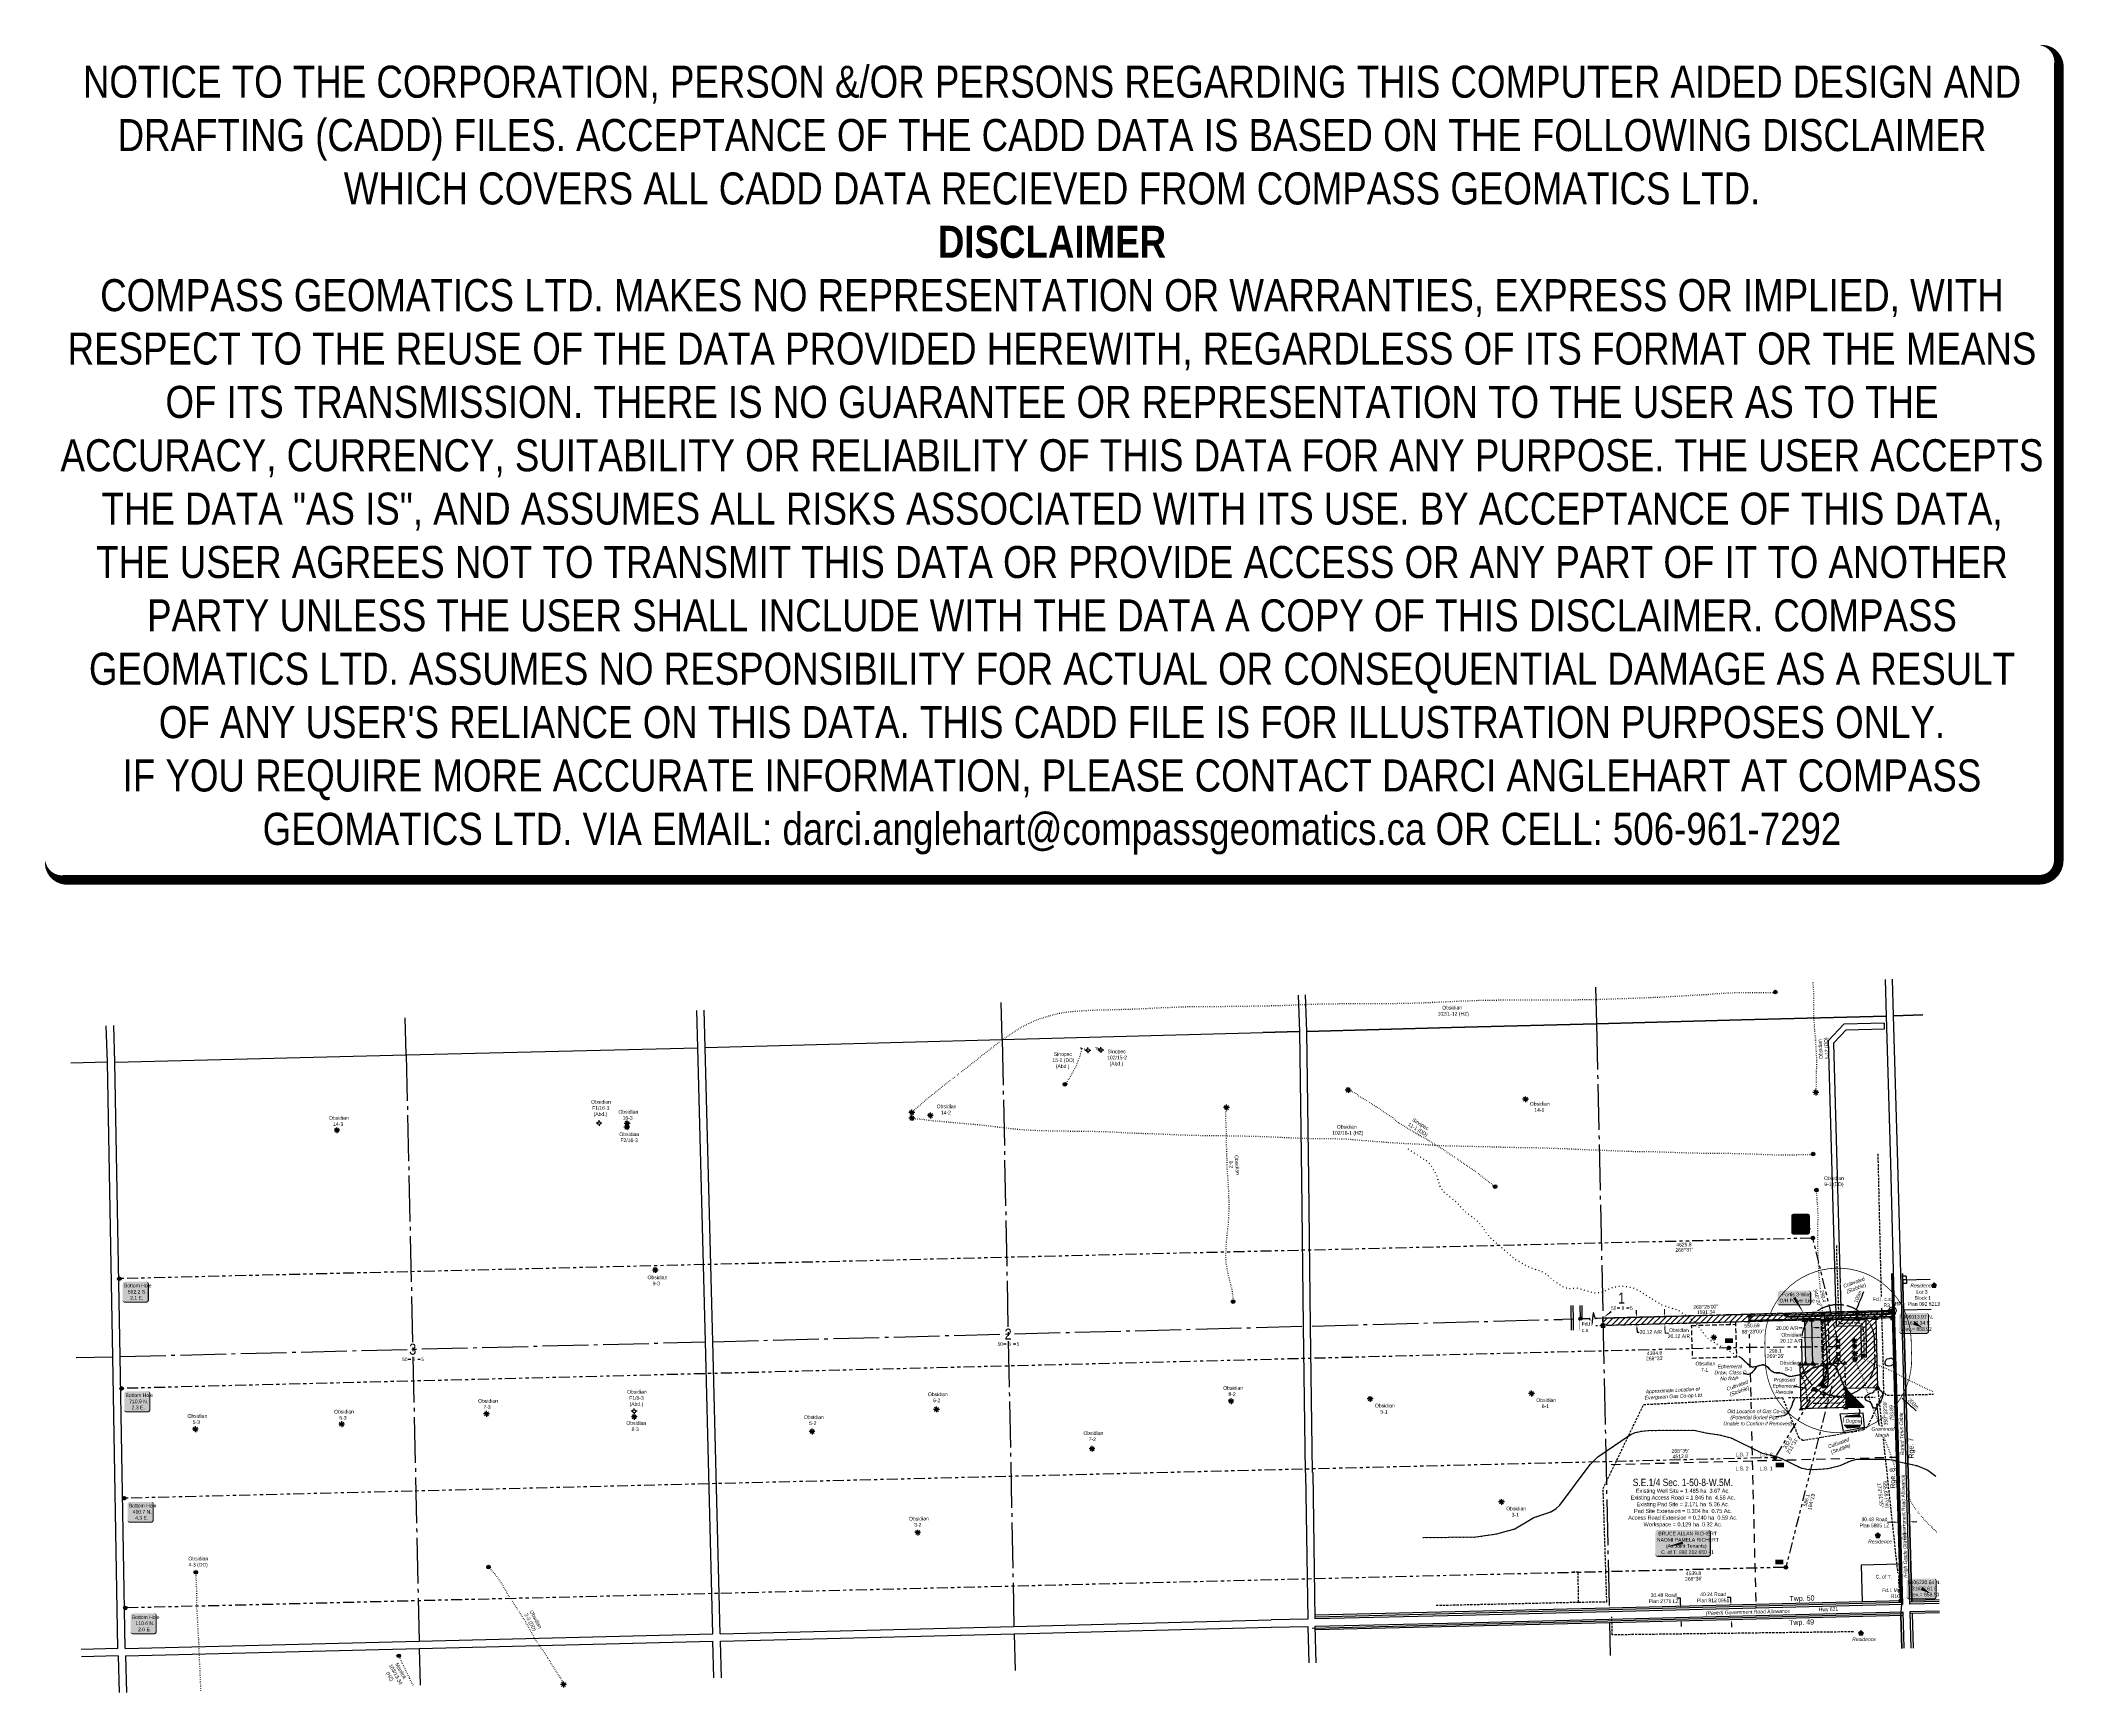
# Model space of a CAD drawing. Extents: x 626550 to 632078, y 5902939 to 5909485.
# Drawn here: x 626550 to 632078, y 5904970 to 5909485 of the extents above; entities that cross this region are included whole.
import ezdxf
from ezdxf.enums import TextEntityAlignment as Align

# ---------------------------------------------------------------- set-up
doc = ezdxf.new("R2010")
doc.units = 0
doc.header["$LTSCALE"] = 5
doc.header["$PDSIZE"] = 0.05
for name, pattern in [('foc-ACCESSROAD', [3.75, 2.5, -1.25]), ('foc-BUFFER', [16.75, 15, -1.75]), ('foc-DOT', [1, 0.2, -0.8]), ('foc-DRILLPATH', [14.75, 6, -1.75, 1.75, -1.75, 1.75, -1.75]), ('foc-LSD', [8, 5, -3]), ('foc-QUARTERLINE', [33, 25, -3, 2, -3]), ('foc-TIELINE', [1.875, 1.25, -0.625]), ('foc-TOPO-ephemeral', [6.25, 3.125, -0.625, 0.625, -0.625, 0.625, -0.625]), ('foc-WHEELTRACKS', [2, 0.4, -1.6]), ('POWERLINE5', [7.8, 2.4, -0.6, 0.6, -0.6, 0.6, -0.6, 2.4]), ('UG_PIPE', [1.875, 1.25, -0.625])]:
    doc.linetypes.add(name, pattern=pattern)
doc.layers.get('Defpoints').update_dxf_attribs({"color": 9})
for name, color, linetype in [('10', 1, 'Continuous'), ('35', 37, 'Continuous'), ('9', 3, 'Continuous'), ('AB_SEC_N83UTMz11', 7, 'Continuous'), ('ABADATA-DRILL', 8, 'foc-DOT'), ('ABADATA-DRILL-T', 8, 'Continuous'), ('AS-CABLE', 224, 'foc-CABLE'), ('AS-FENCE', 48, 'foc-FENCE'), ('AS-OWNER', 7, 'Continuous'), ('AS-PIPE-UG', 44, 'UG_PIPE'), ('AS-PIPE-UG-T', 44, 'Continuous'), ('AS-POWER', 104, 'foc-POWER'), ('AS-POWER-EXISTING', 72, 'POWERLINE5'), ('AS-POWER-T', 104, 'Continuous'), ('AS-RESIDENCE', 14, 'Continuous'), ('AS-ROADS', 254, 'Continuous'), ('AS-SYMBOL', 7, 'Continuous'), ('AS-TELEPHONE-T', 224, 'Continuous'), ('AS-TELUS', 224, 'foc-TEL'), ('AUX-BUFFER', 7, 'foc-BUFFER'), ('C-AR', 13, 'foc-ACCESSROAD'), ('C-RW', 13, 'Continuous'), ('C-SYMBOL', 7, 'Continuous'), ('C-WS', 13, 'foc-ACCESSROAD'), ('C-WS-S', 13, 'Continuous'), ('CG-NOTES', 7, 'Continuous'), ('D-TXT', 6, 'Continuous'), ('DETAIL-T', 7, 'Continuous'), ('F-WS-S', 190, 'Continuous'), ('L-AREAREQUIRED', 7, 'Continuous'), ('L-BD', 7, 'Continuous'), ('L-MON', 1, 'Continuous'), ('L-QSEC', 8, 'foc-QUARTERLINE'), ('L-ROAD-T', 7, 'Continuous'), ('L-SEC', 7, 'Continuous'), ('L-SECLBL', 7, 'Continuous'), ('L-SECQ', 8, 'foc-QUARTERLINE'), ('L-SECTION-LSD', 7, 'foc-LSD'), ('L-TIE', 7, 'foc-TIELINE'), ('L-TIE-T', 7, 'Continuous'), ('L-TITLEDB', 4, 'Continuous'), ('L-TITLEDB-T', 4, 'Continuous'), ('P-PDRILLPATH', 12, 'foc-DRILLPATH'), ('P-PROPOSED', 10, 'Continuous'), ('P-PROPOSED-EXISTING-H', 59, 'Continuous'), ('P-PROPOSED-H', 21, 'Continuous'), ('P-TEMP-H', 41, 'Continuous'), ('P-TEMP_WORKSPACE', 46, 'Continuous'), ('P-TXT', 4, 'Continuous'), ('T-DRAW', 143, 'foc-TOPO-ephemeral'), ('T-WATER', 160, 'Continuous'), ('T-WATER-H', 133, 'Continuous'), ('T-WATER-P3', 160, 'foc-WHEELTRACKS'), ('T-WATER-T', 170, 'Continuous'), ('WETLAND', 143, 'Continuous'), ('WETLAND-T', 146, 'Continuous')]:
    doc.layers.add(name, color=color, linetype=linetype)
for name, color, linetype, lineweight in [('AS-GENERAL', 48, 'Continuous', 18), ('C-AR-T', 13, 'Continuous', 9), ('C-WS-T', 13, 'Continuous', 9), ('T-TEXT', 48, 'Continuous', 18)]:
    doc.layers.add(name, color=color, linetype=linetype, lineweight=lineweight)
doc.layers.add('DISCLAIMER', color=7, linetype='Continuous', plot=False)
doc.styles.add('100L', font='ARIALN.TTF', dxfattribs={"height": 11})
doc.styles.add('175L', font='ARIALN.TTF', dxfattribs={"height": 20})
doc.styles.add('80', font='ARIALN.TTF', dxfattribs={"height": 10})
doc.styles.add('80CG', font='ARIALN.TTF', dxfattribs={"height": 10})
doc.styles.add('80L', font='ARIALN.TTF', dxfattribs={"height": 10})
doc.styles.add('80LS', font='ARIALNI.TTF', dxfattribs={"height": 10})
doc.styles.add('foc-LtypeFont', font='ARIALN.TTF', dxfattribs={"height": 7.35})
doc.styles.add('SIMPLEX', font='ARIALN.TTF')
doc.linetypes.add('foc-CABLE', pattern='A,2,-1,["C",foc-LtypeFont,S=0.2,R=0,X=-0.625,Y=-0.75],-1.24,8', length=12.24)
doc.linetypes.add('foc-FENCE', pattern='A,10,-1,["X",foc-LtypeFont,S=0.2,R=0,X=-0.625,Y=-0.75],-1.24', length=12.24)
doc.linetypes.add('foc-FENCE-NOLINE', pattern='A,0,-6,["X",foc-LtypeFont,S=0.2,R=0,X=-0.625,Y=-0.75],-6.24', length=12.24)
doc.linetypes.add('foc-POWER', pattern='A,6,-1,["P",foc-LtypeFont,S=0.2,R=0,X=-0.625,Y=-0.75],-1.24,4', length=12.24)
doc.linetypes.add('foc-POWER-NOLINE', pattern='A,0,-4,["P",foc-LtypeFont,S=0.2,R=0,X=-0.625,Y=-0.75],-8.24', length=12.24)
doc.linetypes.add('foc-TEL', pattern='A,2,-1,["T",foc-LtypeFont,S=0.2,R=0,X=-0.425,Y=-0.75],-1.24,8', length=12.24)
doc.linetypes.add('foc-TOPO-flowdirection-NOLINE', pattern='A,0,[">",foc-LtypeFont,S=0.3,R=0,X=0,Y=-0.945],-20,[">",foc-LtypeFont,S=0.3,R=0,X=0,Y=-0.945],0', length=20)
doc.dimstyles.new('CG2011', dxfattribs={"dimscale": 5, "dimtxt": 9, "dimasz": 2, "dimexe": 0.2, "dimexo": 0.0625, "dimgap": 0.5, "dimtad": 0, "dimtih": 1, "dimtoh": 1, "dimzin": 0, "dimdsep": 46, "dimtxsty": '80CG', "dimcen": 0.1, "dimse1": 1, "dimse2": 1, "dimclrd": 256, "dimclrt": 256, "dimaunit": 1, "dimadec": 4, "dimazin": 0, "dimtfac": 0.06, "dimtofl": 0, "dimtmove": 0, "dimatfit": 1, "dimfxl": 0.2, "dimtolj": 1, "dimtzin": 0, "dimlwd": -1, "dimarcsym": 0})
doc.dimstyles.new('Compass 5 000', dxfattribs={"dimscale": 5, "dimtxt": 9, "dimasz": 2, "dimexe": 0.2, "dimexo": 0.0625, "dimgap": 0.5, "dimtad": 0, "dimtih": 1, "dimtoh": 1, "dimzin": 0, "dimdsep": 46, "dimtxsty": '80CG', "dimcen": 0.1, "dimse1": 1, "dimse2": 1, "dimclrd": 256, "dimclrt": 256, "dimaunit": 1, "dimadec": 4, "dimazin": 0, "dimtfac": 0.06, "dimtofl": 0, "dimtmove": 0, "dimatfit": 1, "dimfxl": 0.2, "dimtolj": 1, "dimtzin": 0, "dimlwd": -1, "dimarcsym": 0})

# ---------------------------------------------------------------- blocks, each defined once
blk = doc.blocks.new('L-SECLBL')
at = {"layer": '9', "color": 7}
for p, q in [((-5.1, -27.8), (-12.3, -27.8)), ((20.7, -27.8), (13.5, -27.8))]:
    blk.add_line(p, q, dxfattribs=at)
at = {"layer": '10', "color": 2, "style": 'SIMPLEX'}
blk.add_attdef('SEC', text='', height=30, dxfattribs=at).set_placement((0, 0), align=Align.MIDDLE)
at = {"layer": '10', "color": 5, "style": '80L'}
blk.add_attdef('TWP', text='', height=9.5, dxfattribs=at).set_placement((-14.4, -27.4), align=Align.MIDDLE_RIGHT)
blk.add_attdef('RGE', text='', height=9.5, dxfattribs=at).set_placement((3.6, -27.4), align=Align.MIDDLE_CENTER)
blk.add_attdef('MER', text='', height=9.5, dxfattribs=at).set_placement((23.2, -27.4), align=Align.MIDDLE_LEFT)
blk = doc.blocks.new('POWERPOLE')
h = blk.add_hatch(color=255)
edge = h.paths.add_edge_path()
edge.add_arc((0, 0), 0.96, 0, 360)
at = {"linetype": 'Continuous'}
for p, q in [((0.7, -0.7), (-0.7, 0.7)), ((-0.7, -0.7), (0.7, 0.7))]:
    blk.add_line(p, q, dxfattribs=at)
blk.add_circle((0, 0), 0.96, dxfattribs=at)
blk = doc.blocks.new('GAS')
h = blk.add_hatch(color=255)
h.dxf.hatch_style = 1
edge = h.paths.add_edge_path()
edge.add_arc((0, 0), 0.9, 0, 360)
for p, q in [((-0.8, 0), (-1.6, 0)), ((-0.6, 0.6), (-1.1, 1.1)), ((0, 0.8), (0, 1.6)), ((0.6, 0.6), (1.1, 1.1)), ((1.6, 0), (0.8, 0)), ((-0.6, -0.6), (-1.1, -1.1)), ((0, -0.8), (0, -1.6)), ((1.1, -1.1), (0.6, -0.6))]:
    blk.add_line(p, q)
blk.add_circle((0, 0), 0.8)
blk = doc.blocks.new('RISER')
h = blk.add_hatch(color=255)
h.dxf.hatch_style = 1
edge = h.paths.add_edge_path()
edge.add_arc((0, 0), 0.7, 0, 360)
blk.add_hatch(color=48).paths.add_polyline_path([(0.6, -0.2), (-0.6, -0.2, 0.774597)])
at = {"color": 48}
blk.add_line((-0.6, -0.2), (0.6, -0.2), dxfattribs=at)
blk.add_circle((0, 0), 0.6, dxfattribs=at)
blk = doc.blocks.new('fdia')
at = {"color": 255, "const_width": 1}
blk.add_lwpolyline([(-0.5, 0, 1), (0.5, 0, 1)], format="xyb", close=True, dxfattribs=at)
blk = doc.blocks.new('Fdiaa')
blk.add_blockref('fdia', (0, 0))
blk = doc.blocks.new('fdib')
at = {"color": 1, "const_width": 1.6}
blk.add_lwpolyline([(-0.4, 0, 1), (0.4, 0, 1)], format="xyb", close=True, dxfattribs=at)
at = {"color": 1}
blk.add_circle((0, 0), 0.8, dxfattribs=at)
blk = doc.blocks.new('Fdibb')
blk.add_blockref('fdib', (0, 0))
blk = doc.blocks.new('fdicc')
for name in ['Fdibb', 'Fdiaa']:
    blk.add_blockref(name, (0, 0))
blk = doc.blocks.new('FDI')
blk.add_blockref('fdicc', (0, 0))
blk = doc.blocks.new('STRIA')
blk.add_hatch(color=255).paths.add_polyline_path([(0, 1.5), (-1.5, -0.9), (1.4, -0.9)])
blk = doc.blocks.new('STRIAA')
blk.add_blockref('STRIA', (0, 0))
blk = doc.blocks.new('STRIB')
at = {"color": 1}
blk.add_solid([(-1.1, -0.7), (0, 1.1), (1, -0.7)], dxfattribs=at)
blk = doc.blocks.new('STRIBB')
blk.add_blockref('STRIB', (0, 0))
blk = doc.blocks.new('STRICC')
for name in ['STRIAA', 'STRIBB']:
    blk.add_blockref(name, (0, 0))
blk = doc.blocks.new('fdspike')
blk.add_blockref('STRICC', (0, 0))
blk = doc.blocks.new('TRIA')
blk.add_hatch(color=255).paths.add_polyline_path([(0, 1.5), (-1.5, -0.9), (1.4, -0.9)])
blk = doc.blocks.new('TRIAA')
blk.add_blockref('TRIA', (0, 0))
blk = doc.blocks.new('TRIB')
at = {"color": 1}
blk.add_lwpolyline([(-1.1, -0.7), (0, 1.1), (1, -0.7)], close=True, dxfattribs=at)
blk = doc.blocks.new('TRIBB')
blk.add_blockref('TRIB', (0, 0))
blk = doc.blocks.new('TRICC')
for name in ['TRIAA', 'TRIBB']:
    blk.add_blockref(name, (0, 0))
blk = doc.blocks.new('plspike')
blk.add_blockref('TRICC', (0, 0))
blk = doc.blocks.new('*D472')
at = {"layer": 'Defpoints', "color": 0, "transparency": 16777216}
for p in [(630986.1, 5905199.5), (630986.8, 5905169.1), (631032.6, 5905170.2)]:
    blk.add_point(p, dxfattribs=at)
at = {"layer": 'L-TITLEDB-T', "transparency": 16777216}
for p, q in [((631031.2, 5905227.7), (631021.2, 5905227.7)), ((631031.6, 5905210.6), (631031.2, 5905227.7)), ((631032.9, 5905160.2), (631033.1, 5905150.2))]:
    blk.add_line(p, q, dxfattribs=at)
for points in [[(631033.3, 5905210.6), (631030, 5905210.5), (631031.9, 5905200.6)], [(631034.6, 5905160.3), (631031.2, 5905160.2), (631032.6, 5905170.2)]]:
    blk.add_solid(points, dxfattribs=at)
at = {"layer": 'L-TITLEDB-T', "transparency": 16777216, "insert": (630985.2, 5905227.7), "char_height": 10, "attachment_point": 5, "style": '80CG'}
blk.add_mtext('\\A1;30.48 Road \\PPlan 2771 LZ', dxfattribs=at)
blk = doc.blocks.new('*D473')
at = {"layer": 'Defpoints', "color": 0, "transparency": 16777216}
for p in [(631082.4, 5905206.7), (631083.5, 5905166.4), (631170, 5905168.6)]:
    blk.add_point(p, dxfattribs=at)
at = {"layer": 'L-TITLEDB-T', "transparency": 16777216}
for p, q in [((631168.5, 5905230), (631158.5, 5905230)), ((631168.7, 5905218.9), (631168.5, 5905230)), ((631170.3, 5905158.6), (631170.5, 5905148.6))]:
    blk.add_line(p, q, dxfattribs=at)
for points in [[(631170.4, 5905218.9), (631167.1, 5905218.8), (631169, 5905208.9)], [(631171.9, 5905158.7), (631168.6, 5905158.6), (631170, 5905168.6)]]:
    blk.add_solid(points, dxfattribs=at)
at = {"layer": 'L-TITLEDB-T', "transparency": 16777216, "insert": (631120.5, 5905230), "char_height": 10, "attachment_point": 5, "style": '80CG'}
blk.add_mtext('\\A1;40.24 Road\\PPlan 812 0951', dxfattribs=at)
blk = doc.blocks.new('*D474')
at = {"layer": 'Defpoints', "color": 0, "transparency": 16777216}
for p in [(631627.4, 5905404.8), (631657, 5905436.4), (631657.9, 5905405.7)]:
    blk.add_point(p, dxfattribs=at)
at = {"layer": 'L-TITLEDB-T', "transparency": 16777216}
for p, q in [((631616.6, 5905435.3), (631597.2, 5905434.8)), ((631667, 5905436.7), (631677, 5905437))]:
    blk.add_line(p, q, dxfattribs=at)
for points in [[(631616.5, 5905437), (631616.6, 5905433.6), (631626.6, 5905435.6)], [(631667, 5905438.4), (631667.1, 5905435), (631657, 5905436.4)]]:
    blk.add_solid(points, dxfattribs=at)
at = {"layer": 'L-TITLEDB-T', "transparency": 16777216, "insert": (631561.2, 5905434.8), "char_height": 10, "attachment_point": 5, "style": '80CG'}
blk.add_mtext('\\A1;30.48 Road \\PPlan 5805 LZ', dxfattribs=at)
blk = doc.blocks.new('label_road_paved')
at = {"layer": 'L-ROAD-T', "style": '80L'}
blk.add_text('Government Road Allowance', height=10, dxfattribs=at).set_placement((0, 0), align=Align.MIDDLE_CENTER)
at = {"layer": 'T-TEXT', "style": '80LS'}
blk.add_text('(Paved)', height=10, dxfattribs=at).set_placement((-116.9, 0), align=Align.MIDDLE_CENTER)
blk = doc.blocks.new('*D499')
at = {"layer": 'C-AR-T', "transparency": 16777216}
for p, q in [((630987.8, 5906007.3), (630987.5, 5906017.3)), ((630988.9, 5905967.2), (630989.3, 5905952)), ((630989.3, 5905952), (630999.3, 5905952))]:
    blk.add_line(p, q, dxfattribs=at)
for points in [[(630989.5, 5906007.4), (630986.1, 5906007.3), (630988.1, 5905997.3)], [(630990.5, 5905967.3), (630987.2, 5905967.2), (630988.6, 5905977.2)]]:
    blk.add_solid(points, dxfattribs=at)
at = {"layer": 'Defpoints', "color": 0, "transparency": 16777216}
for p in [(631006.1, 5905997.8), (630988.6, 5905977.2), (631006.7, 5905977.7)]:
    blk.add_point(p, dxfattribs=at)
at = {"layer": 'C-AR-T', "transparency": 16777216, "insert": (631027, 5905952), "char_height": 10, "attachment_point": 5, "style": '80CG'}
blk.add_mtext('\\A1;Obsidian\\P20.12 A/R', dxfattribs=at)
blk = doc.blocks.new('BH-Existing')
at = {"layer": 'ABADATA-DRILL-T'}
h = blk.add_hatch(color=256, dxfattribs=at)
h.dxf.hatch_style = 1
edge = h.paths.add_edge_path()
edge.add_arc((0, 0), 0.5, 0, 360)
blk.add_circle((0, 0), 0.5, dxfattribs=at)
blk = doc.blocks.new('GABD')
for p, q in [((-0.8, 0), (-1.6, 0)), ((0, 0.8), (0, 1.6)), ((1.6, 0), (0.8, 0)), ((0, -0.8), (0, -1.6))]:
    blk.add_line(p, q)
blk.add_circle((0, 0), 0.8)
blk = doc.blocks.new('res_occ')
for points in [[(0.1, 0.9), (-1.3, -0.4), (1.5, -0.4)], [(-0.9, -1.4), (1.1, -1.4), (1.1, -0.4), (-0.9, -0.4)]]:
    blk.add_hatch(color=14).paths.add_polyline_path(points)
at = {"color": 14}
for points in [[(0.1, 0.9), (-1.3, -0.4), (1.5, -0.4)], [(-0.9, -1.4), (1.1, -1.4), (1.1, -0.4), (-0.9, -0.4)]]:
    blk.add_lwpolyline(points, close=True, dxfattribs=at)
blk = doc.blocks.new('linebrk')
blk.add_lwpolyline([(0, 0.0017, -0.346152), (-0.0002, 0.0015), (-0.0031, 0.0006, 0.772575), (-0.0031, 0.0004), (0.0031, -0.0004, -0.772575), (0.0031, -0.0006), (0.0002, -0.0015, 0.346152), (0, -0.0017)], format="xyb")
blk = doc.blocks.new('*U515')
at = {"layer": '35', "color": 3}
blk.add_circle((0, 0), 10, dxfattribs=at)
at = {"layer": '35', "color": 3, "style": '80'}
blk.add_attdef('RP_001', (6.3, 13.3), '', height=10, dxfattribs=at)
blk = doc.blocks.new('*U517')
h = blk.add_hatch(color=254)
edge = h.paths.add_edge_path()
edge.add_line((-34, -28.5), (34, -28.5))
edge.add_arc((34, -22.5), 6, 270, 360)
edge.add_line((40, -22.5), (40, 21))
edge.add_arc((34, 21), 6, 0, 90)
edge.add_line((34, 27), (-34, 27))
edge.add_arc((-34, 21), 6, 90, 180)
edge.add_line((-40, 21), (-40, -22.5))
edge.add_arc((-34, -22.5), 6, 180, 270)
at = {"color": 1, "flags": 128}
blk.add_lwpolyline([(-34, -28.5, 3, 3, 0), (34, -28.5, 3, 3, 0.414214), (40, -22.5, 3, 3, 0), (40, 21, 3, 0, 0.414214), (34, 27, 0, 0, 0), (-34, 27, 0, 0, 0.414214), (-40, 21, 0, 0, 0), (-40, -22.5, 0, 3, 0.414214)], format="xyseb", close=True, dxfattribs=at)
blk.add_lwpolyline([(23.5, -12.9, 0, 10, 0), (0, 0, 5, 5, 0)], format="xyseb", dxfattribs=at)
at = {"color": 1, "style": '80'}
blk.add_attdef('ENTER_TEXT_001', (-36, -5), '', height=10, dxfattribs=at)
blk = doc.blocks.new('*U530')
h = blk.add_hatch(color=255)
edge = h.paths.add_edge_path()
edge.add_line((-39, -20), (39, -20))
edge.add_arc((39, -14), 6, 270, 360)
edge.add_line((45, -14), (45, 12.5))
edge.add_arc((39, 12.5), 6, 0, 90)
edge.add_line((39, 18.5), (-39, 18.5))
edge.add_arc((-39, 12.5), 6, 90, 180)
edge.add_line((-45, 12.5), (-45, -14))
edge.add_arc((-39, -14), 6, 180, 270)
at = {"color": 104, "flags": 128}
blk.add_lwpolyline([(-39, -20, 3, 3, 0), (39, -20, 3, 3, 0.414214), (45, -14, 3, 3, 0), (45, 12.5, 3, 0, 0.414214), (39, 18.5, 0, 0, 0), (-39, 18.5, 0, 0, 0.414214), (-45, 12.5, 0, 0, 0), (-45, -14, 0, 3, 0.414214)], format="xyseb", close=True, dxfattribs=at)
blk.add_lwpolyline([(27.4, -45.5, 0, 7.5, 0), (0, 0, 0, 0, 0)], format="xyseb", dxfattribs=at)
at = {"color": 104, "style": '80'}
blk.add_attdef('ENTER_TEXT_001', (-26.8, -4.9), '', height=10, dxfattribs=at)
blk = doc.blocks.new('WC')
at = {"layer": 'L-MON'}
h = blk.add_hatch(color=255, dxfattribs=at)
h.dxf.hatch_style = 1
edge = h.paths.add_edge_path()
edge.add_arc((0, 0), 0.9, 0, 360)
at = {"layer": 'L-MON', "color": 240, "flags": 128}
for points in [[(-0.6, 0.5), (-1.2, 1.1)], [(0.5, 0.6), (1.1, 1.2)], [(-1.2, -1.2), (-0.6, -0.6)], [(1.2, -1.2), (0.6, -0.6)]]:
    blk.add_lwpolyline(points, dxfattribs=at)
at = {"layer": 'L-MON', "color": 240}
for radius in [0.8, 0.373]:
    blk.add_circle((0, 0), radius, dxfattribs=at)
blk = doc.blocks.new('*D544')
at = {"layer": 'Defpoints', "color": 0, "transparency": 16777216}
blk.add_point((631390.9, 5905954.4), dxfattribs=at)
at = {"layer": 'P-TXT', "transparency": 16777216}
for p, q in [((631360.6, 5905966.3), (631350.6, 5905966)), ((631400.6, 5905967.4), (631410.6, 5905967.6))]:
    blk.add_line(p, q, dxfattribs=at)
for points in [[(631360.5, 5905967.9), (631360.6, 5905964.6), (631370.6, 5905966.6)], [(631400.5, 5905969), (631400.6, 5905965.7), (631390.6, 5905967.1)]]:
    blk.add_solid(points, dxfattribs=at)
at = {"layer": 'P-TXT', "transparency": 16777216, "insert": (631322.9, 5905966), "char_height": 10, "attachment_point": 5, "style": '80CG', "bg_fill": 3, "box_fill_scale": 1.1, "bg_fill_color": 256, "bg_fill_true_color": 13158600, "bg_fill_transparency": 0}
blk.add_mtext('\\A1;20.00 A/R', dxfattribs=at)
at = {"layer": 'Defpoints', "color": 0, "transparency": 16777216}
for p in [(631370.6, 5905966.6), (631370.9, 5905953.9)]:
    blk.add_point(p, dxfattribs=at)
blk = doc.blocks.new('*D553')
at = {"layer": 'C-AR-T', "transparency": 16777216}
for p, q in [((631406.4, 5905940.6), (631361.7, 5905939.1)), ((631446.5, 5905941.9), (631456.5, 5905942.3))]:
    blk.add_line(p, q, dxfattribs=at)
for points in [[(631406.4, 5905942.3), (631406.5, 5905938.9), (631416.4, 5905940.9)], [(631446.5, 5905943.6), (631446.6, 5905940.3), (631436.5, 5905941.6)]]:
    blk.add_solid(points, dxfattribs=at)
at = {"layer": 'Defpoints', "color": 0, "transparency": 16777216}
for p in [(631416, 5905955.6), (631416.4, 5905940.9), (631436.1, 5905956.3)]:
    blk.add_point(p, dxfattribs=at)
at = {"layer": 'C-AR-T', "transparency": 16777216, "insert": (631334, 5905939.1), "char_height": 10, "attachment_point": 5, "style": '80CG'}
blk.add_mtext('\\A1;Obsidian\\P20.12 A/R', dxfattribs=at)
blk = doc.blocks.new('plbh')
at = {"layer": 'L-MON'}
h = blk.add_hatch(color=255, dxfattribs=at)
h.dxf.hatch_style = 1
edge = h.paths.add_edge_path()
edge.add_arc((0, 0), 1.16, 0, 360)
h = blk.add_hatch(color=256, dxfattribs=at)
h.dxf.hatch_style = 1
h.paths.add_polyline_path([(-0.96, 0, 1), (0.96, 0, 1)])
h.paths.add_polyline_path([(0.91, 0, -1), (-0.91, 0, -1)], flags=16)
h.paths.add_polyline_path([(0.45, 0, -1), (-0.45, 0, -1)], flags=0)
h = blk.add_hatch(color=256, dxfattribs=at)
h.dxf.hatch_style = 1
h.paths.add_polyline_path([(-0.45, 0, 1), (0.45, 0, 1)])
h.paths.add_polyline_path([(0.4, 0, -1), (-0.4, 0, -1)], flags=16)
at = {"layer": 'L-MON', "color": 240}
for radius in [0.96, 0.91, 0.45, 0.4]:
    blk.add_circle((0, 0), radius, dxfattribs=at)
blk = doc.blocks.new('*U528')
h = blk.add_hatch(color=255)
edge = h.paths.add_edge_path()
edge.add_line((-29, -28.5), (29, -28.5))
edge.add_arc((29, -22.5), 6, 270, 360)
edge.add_line((35, -22.5), (35, 21))
edge.add_arc((29, 21), 6, 0, 90)
edge.add_line((29, 27), (-29, 27))
edge.add_arc((-29, 21), 6, 90, 180)
edge.add_line((-35, 21), (-35, -22.5))
edge.add_arc((-29, -22.5), 6, 180, 270)
at = {"color": 14, "flags": 128}
blk.add_lwpolyline([(-29, -28.5, 3, 3, 0), (29, -28.5, 3, 3, 0.414214), (35, -22.5, 3, 3, 0), (35, 21, 3, 0, 0.414214), (29, 27, 0, 0, 0), (-29, 27, 0, 0, 0.414214), (-35, 21, 0, 0, 0), (-35, -22.5, 0, 3, 0.414214)], format="xyseb", close=True, dxfattribs=at)
at = {"color": 14, "style": '80'}
blk.add_attdef('ENTER_TEXT_001', (-26.8, -4.9), '', height=10, dxfattribs=at)
blk = doc.blocks.new('*U527')
h = blk.add_hatch(color=255)
edge = h.paths.add_edge_path()
edge.add_line((-19, -28.5), (19, -28.5))
edge.add_arc((19, -22.5), 6, 270, 360)
edge.add_line((25, -22.5), (25, 21))
edge.add_arc((19, 21), 6, 0, 90)
edge.add_line((19, 27), (-19, 27))
edge.add_arc((-19, 21), 6, 90, 180)
edge.add_line((-25, 21), (-25, -22.5))
edge.add_arc((-19, -22.5), 6, 180, 270)
at = {"color": 14, "flags": 128}
blk.add_lwpolyline([(-19, -28.5, 3, 3, 0), (19, -28.5, 3, 3, 0.414214), (25, -22.5, 3, 3, 0), (25, 21, 3, 0, 0.414214), (19, 27, 0, 0, 0), (-19, 27, 0, 0, 0.414214), (-25, 21, 0, 0, 0), (-25, -22.5, 0, 3, 0.414214)], format="xyseb", close=True, dxfattribs=at)
at = {"color": 14, "style": '80'}
blk.add_attdef('ENTER_TEXT_001', (-26.8, -4.9), '', height=10, dxfattribs=at)
blk = doc.blocks.new('ICP_TEXT')
at = {"color": 14, "insert": (-10.8, -0.5), "char_height": 10, "attachment_point": 5, "style": '80L', "bg_fill": 1, "box_fill_scale": 1.15, "bg_fill_color": 255, "bg_fill_transparency": 0}
blk.add_mtext_dynamic_manual_height_columns('ICP', width=19.07, gutter_width=47.5, heights=[0], dxfattribs=at)
blk = doc.blocks.new('*D574')
at = {"layer": 'Defpoints', "color": 0, "transparency": 16777216}
blk.add_point((630929.9, 5905995.8), dxfattribs=at)
at = {"layer": 'P-TXT', "transparency": 16777216}
for p, q in [((630911.2, 5906005.3), (630911, 5906015.3)), ((630912.3, 5905965.2), (630912.6, 5905955.2)), ((630912.6, 5905955.2), (630922.6, 5905955.2))]:
    blk.add_line(p, q, dxfattribs=at)
for points in [[(630912.9, 5906005.3), (630909.6, 5906005.2), (630911.5, 5905995.3)], [(630914, 5905965.2), (630910.6, 5905965.1), (630912, 5905975.2)]]:
    blk.add_solid(points, dxfattribs=at)
at = {"layer": 'P-TXT', "transparency": 16777216, "insert": (630950.3, 5905955.2), "char_height": 10, "attachment_point": 5, "style": '80CG', "bg_fill": 3, "box_fill_scale": 1.1, "bg_fill_color": 256, "bg_fill_true_color": 13158600, "bg_fill_transparency": 0}
blk.add_mtext('\\A1;20.12 A/R', dxfattribs=at)
at = {"layer": 'Defpoints', "color": 0, "transparency": 16777216}
for p in [(630912, 5905975.2), (630930.4, 5905975.7)]:
    blk.add_point(p, dxfattribs=at)
blk = doc.blocks.new('TEMP')
h = blk.add_hatch(color=255)
h.dxf.hatch_style = 1
h.paths.add_polyline_path([(0, 0.3), (-0.7, 1.2), (-0.7, 0.7), (-1.2, 0.7), (-0.3, 0), (-1.2, -0.7), (-0.7, -0.7), (-0.7, -1.2), (0, -0.3), (0.7, -1.2), (0.7, -0.7), (1.2, -0.7), (0.3, 0), (1.2, 0.7), (0.7, 0.7), (0.7, 1.2)])
h.paths.add_polyline_path([(0.6, 0.8), (0.6, 0.6), (0.8, 0.6), (0.1, 0), (0.8, -0.6), (0.6, -0.6), (0.6, -0.8), (0, -0.1), (-0.6, -0.8), (-0.6, -0.6), (-0.8, -0.6), (-0.1, 0), (-0.8, 0.6), (-0.6, 0.6), (-0.6, 0.8), (0, 0.1)], flags=16)
h = blk.add_hatch(color=1)
h.dxf.hatch_style = 1
h.paths.add_polyline_path([(0, 0.1), (-0.6, 0.8), (-0.6, 0.6), (-0.8, 0.6), (-0.1, 0), (-0.8, -0.6), (-0.6, -0.6), (-0.6, -0.8), (0, -0.1), (0.6, -0.8), (0.6, -0.6), (0.8, -0.6), (0.1, 0), (0.8, 0.6), (0.6, 0.6), (0.6, 0.8)])
at = {"color": 1}
for p, q in [((-0.1, 0), (0.1, 0)), ((0, 0.1), (0, -0.1))]:
    blk.add_line(p, q, dxfattribs=at)
at = {"color": 255, "flags": 128}
blk.add_lwpolyline([(-0.3, 0), (-1.2, 0.7), (-0.7, 0.7), (-0.7, 1.2), (0, 0.3), (0.7, 1.2), (0.7, 0.7), (1.2, 0.7), (0.3, 0), (1.2, -0.7), (0.7, -0.7), (0.7, -1.2), (0, -0.3), (-0.7, -1.2), (-0.7, -0.7), (-1.2, -0.7)], close=True, dxfattribs=at)
at = {"color": 1, "flags": 128}
blk.add_lwpolyline([(-0.1, 0), (-0.8, 0.6), (-0.6, 0.6), (-0.6, 0.8), (0, 0.1), (0.6, 0.8), (0.6, 0.6), (0.8, 0.6), (0.1, 0), (0.8, -0.6), (0.6, -0.6), (0.6, -0.8), (0, -0.1), (-0.6, -0.8), (-0.6, -0.6), (-0.8, -0.6)], close=True, dxfattribs=at)
blk = doc.blocks.new('*U578')
h = blk.add_hatch(color=59)
edge = h.paths.add_edge_path()
edge.add_line((-69, -37), (69, -37))
edge.add_arc((69, -31), 6, 270, 360)
edge.add_line((75, -31), (75, 29.5))
edge.add_arc((69, 29.5), 6, 0, 90)
edge.add_line((69, 35.5), (-69, 35.5))
edge.add_arc((-69, 29.5), 6, 90, 180)
edge.add_line((-75, 29.5), (-75, -31))
edge.add_arc((-69, -31), 6, 180, 270)
at = {"color": 1, "flags": 128}
blk.add_lwpolyline([(-69, -37, 3, 3, 0), (69, -37, 3, 3, 0.414214), (75, -31, 3, 3, 0), (75, 29.5, 3, 0, 0.414214), (69, 35.5, 0, 0, 0), (-69, 35.5, 0, 0, 0.414214), (-75, 29.5, 0, 0, 0), (-75, -31, 0, 3, 0.414214)], format="xyseb", close=True, dxfattribs=at)
blk.add_lwpolyline([(-46.4, -11.7, 0, 7.5, 0), (0, 0, 0, 0, 0)], format="xyseb", dxfattribs=at)
at = {"color": 1, "style": '80'}
blk.add_attdef('ENTER_TEXT_001', (-36, -5), '', height=10, dxfattribs=at)
blk = doc.blocks.new('Disclaimer_Legal')
at = {"layer": 'DISCLAIMER', "color": 254, "flags": 128}
blk.add_lwpolyline([(-3612.9, -1104.6, 37.5, 37.5, 0), (4096.1, -1104.6, 37.5, 37.5, 0.414214), (4171.1, -1029.6, 37.5, 37.5, 0), (4171.1, 2078.7, 37.5, 0, 0.414214), (4096.1, 2153.7, 0, 0, 0), (-3612.9, 2153.7, 0, 0, 0.414214), (-3687.9, 2078.7, 0, 0, 0), (-3687.9, -1029.6, 0, 37.5, 0.414214)], format="xyseb", close=True, dxfattribs=at)
at = {"layer": 'DISCLAIMER', "color": 254, "insert": (241.6, 533.9), "char_height": 125, "width": 7717.568, "attachment_point": 5, "style": '80'}
blk.add_mtext('NOTICE TO THE CORPORATION, PERSON &/OR PERSONS REGARDING THIS COMPUTER AIDED DESIGN AND DRAFTING (CADD) FILES. ACCEPTANCE OF THE CADD DATA IS BASED ON THE FOLLOWING DISCLAIMER WHICH COVERS ALL CADD DATA RECIEVED FROM COMPASS GEOMATICS LTD.\\P{\\fArial Narrow|b1|i0|c0|p34;DISCLAIMER}\\PCOMPASS GEOMATICS LTD. MAKES NO REPRESENTATION OR WARRANTIES, EXPRESS OR IMPLIED, WITH RESPECT TO THE REUSE OF THE DATA PROVIDED HEREWITH, REGARDLESS OF ITS FORMAT OR THE MEANS OF ITS TRANSMISSION. THERE IS NO GUARANTEE OR REPRESENTATION TO THE USER AS TO THE ACCURACY, CURRENCY, SUITABILITY OR RELIABILITY OF THIS DATA FOR ANY PURPOSE. THE USER ACCEPTS THE DATA "AS IS", AND ASSUMES ALL RISKS ASSOCIATED WITH ITS USE. BY ACCEPTANCE OF THIS DATA, THE USER AGREES NOT TO TRANSMIT THIS DATA OR PROVIDE ACCESS OR ANY PART OF IT TO ANOTHER PARTY UNLESS THE USER SHALL INCLUDE WITH THE DATA A COPY OF THIS DISCLAIMER. COMPASS GEOMATICS LTD. ASSUMES NO RESPONSIBILITY FOR ACTUAL OR CONSEQUENTIAL DAMAGE AS A RESULT OF ANY USER\'S RELIANCE ON THIS DATA. THIS CADD FILE IS FOR ILLUSTRATION PURPOSES ONLY.\\PIF YOU REQUIRE MORE ACCURATE INFORMATION, PLEASE CONTACT DARCI ANGLEHART AT COMPASS GEOMATICS LTD. VIA EMAIL: darci.anglehart@compassgeomatics.ca OR CELL: 506-961-7292', dxfattribs=at)

msp = doc.modelspace()

# ---------------------------------------------------------------- hatches: boundary and pattern name
at = {"layer": 'P-PROPOSED-EXISTING-H'}
h = msp.add_hatch(dxfattribs=at)
h.set_pattern_fill('ANSI31', color=256, scale=3.5, style=0)
h.set_pattern_definition([(45, (201.859, 1887.969), (-7.857724106, 7.857724106), [])])
h.paths.add_polyline_path([(631610.905, 5905993.869), (631370.028, 5905987.407), (630819.72, 5905972.687), (630819.182, 5905992.793), (631610.341, 5906013.975)])
h = msp.add_hatch(dxfattribs=at)
h.set_pattern_fill('ANSI31', color=256, scale=3.5, style=0)
h.paths.add_polyline_path([(631418.959, 5905868.735), (631414.982, 5905988.613), (631564.884, 5905992.627), (631569.982, 5905802.758), (631481.798, 5905800.398), (631483.117, 5905748.692), (631361.285, 5905745.519), (631358.151, 5905867.356)])
at = {"layer": 'P-PROPOSED-H'}
h = msp.add_hatch(color=256, dxfattribs=at)
h.dxf.hatch_style = 1
h.paths.add_polyline_path([(631393.228, 5905868.224), (631390.014, 5905987.943), (631370.028, 5905987.407), (631373.241, 5905867.711)])
h = msp.add_hatch(color=256, dxfattribs=at)
h.dxf.hatch_style = 1
h.paths.add_polyline_path([(631418.959, 5905868.735), (631414.982, 5905988.613), (631390.014, 5905987.943), (631393.228, 5905868.224)])
at = {"layer": 'P-TEMP-H'}
h = msp.add_hatch(color=256, dxfattribs=at)
h.dxf.hatch_style = 1
h.paths.add_polyline_path([(631481.798, 5905800.398), (631483.117, 5905748.692), (631533.084, 5905749.993)])
at = {"layer": 'T-WATER-H'}
h = msp.add_hatch(color=256, dxfattribs=at)
h.dxf.hatch_style = 1
h.paths.add_polyline_path([(631518.918, 5905729.747), (631523.738, 5905720.443), (631524.638, 5905705.344), (631518.541, 5905695.215), (631487.802, 5905692.375), (631479.895, 5905699.641), (631477.724, 5905712.038), (631477.977, 5905720.265), (631484.857, 5905726.194), (631517.765, 5905730.121)])

# ---------------------------------------------------------------- linework, layer by layer
at = {"layer": 'AB_SEC_N83UTMz11'}
for p, q in [((631590.795, 5906918.708), (631593.55, 5906818.778)), ((631613.652, 5906819.363), (631610.896, 5906919.293)), ((629987.054, 5906876.245), (629990.076, 5906776.322)), ((630010.18, 5906776.848), (630007.157, 5906876.777)), ((629890.136, 5906773.658), (629990.076, 5906776.322)), ((629990.076, 5906776.322), (629890.136, 5906773.658)), ((629990.076, 5906776.322), (629995.74, 5906373.485)), ((630406.061, 5906787.2), (630010.18, 5906776.848)), ((630801.939, 5906797.551), (630406.061, 5906787.2)), ((631197.745, 5906808.165), (630801.939, 5906797.551)), ((631593.55, 5906818.778), (631197.745, 5906808.165)), ((631693.508, 5906821.689), (631613.652, 5906819.363)), ((629995.74, 5906373.485), (629999.974, 5905970.847)), ((630737.232, 5906027.465), (630737.75, 5905990.596)), ((629999.974, 5905970.847), (630005.693, 5905570.928)), ((630737.75, 5905990.596), (630738.181, 5905960.487)), ((630007.122, 5905570.73), (630012.84, 5905170.808)), ((630012.84, 5905170.808), (629912.9, 5905168.285)), ((629913.185, 5905148.176), (630013.128, 5905150.7)), ((630013.128, 5905150.7), (630015.761, 5905050.766))]:
    msp.add_line(p, q, dxfattribs=at)
at = {"layer": 'ABADATA-DRILL', "flags": 128}
for points in [[(629412.201, 5906725.039), (629409.92, 5906725.777), (629405.501, 5906727.158), (629400.935, 5906728.424), (629396.695, 5906729.849), (629393.222, 5906730.995), (629391.425, 5906731.597), (629391.104, 5906731.998), (629391.324, 5906732.374), (629392.463, 5906732.065), (629394.099, 5906731.129), (629394.18, 5906731.092), (629394.271, 5906731.044), (629394.363, 5906730.987), (629394.446, 5906730.879), (629394.501, 5906730.7), (629394.537, 5906730.471), (629394.554, 5906730.201), (629394.553, 5906729.871), (629394.533, 5906729.511), (629394.513, 5906729.13), (629394.455, 5906728.688), (629394.381, 5906728.106), (629394.28, 5906727.403), (629394.171, 5906726.65), (629394.052, 5906725.846), (629393.937, 5906724.933), (629393.785, 5906723.908), (629393.645, 5906722.814), (629393.456, 5906721.668), (629393.217, 5906720.501), (629392.921, 5906719.253), (629392.588, 5906717.873), (629392.224, 5906716.543), (629391.794, 5906715.071), (629391.306, 5906713.517), (629390.73, 5906711.921), (629390.064, 5906710.272), (629389.39, 5906708.583), (629388.745, 5906706.915), (629388.063, 5906705.126), (629387.386, 5906703.187), (629386.731, 5906701.138), (629386.02, 5906698.968), (629385.25, 5906696.736), (629384.422, 5906694.433), (629383.565, 5906692.129), (629382.737, 5906689.816), (629381.815, 5906687.29), (629380.813, 5906684.781), (629379.644, 5906682.169), (629378.394, 5906679.564), (629377.104, 5906676.988), (629375.751, 5906674.49), (629374.328, 5906672.01), (629372.884, 5906669.54), (629371.415, 5906666.919), (629370.063, 5906664.382), (629368.722, 5906661.824), (629367.343, 5906659.206), (629366.02, 5906656.729), (629364.714, 5906654.363), (629363.308, 5906651.964), (629361.879, 5906649.694), (629360.811, 5906648.134), (629358.122, 5906644.4), (629349.427, 5906632.319)], [(629447.255, 5906725.992), (629447.194, 5906726.02), (629445.043, 5906727.142), (629442.474, 5906728.553), (629437.259, 5906731.592), (629435.511, 5906732.605), (629435.196, 5906732.787), (629434.72, 5906733.014), (629434.278, 5906733.072), (629433.933, 5906732.892), (629433.754, 5906732.457), (629433.692, 5906731.825), (629433.691, 5906731.125), (629433.737, 5906730.526), (629433.909, 5906729.71), (629434.026, 5906729.444), (629434.182, 5906729.228), (629434.568, 5906729.018), (629435.096, 5906729.112), (629435.364, 5906729.2), (629435.91, 5906729.355), (629436.387, 5906729.458), (629436.757, 5906729.468), (629436.928, 5906729.442), (629437.088, 5906729.417), (629437.38, 5906729.345), (629437.731, 5906729.344), (629438.298, 5906729.44), (629438.656, 5906729.519), (629439.024, 5906729.609), (629440.316, 5906729.915), (629440.465, 5906729.959), (629441.001, 5906730.103), (629441.477, 5906730.266), (629441.715, 5906730.343), (629441.934, 5906730.379), (629442.267, 5906730.278), (629442.334, 5906730.02), (629442.473, 5906729.673), (629442.894, 5906729.305), (629443.392, 5906729.008), (629444.009, 5906728.745), (629444.401, 5906728.665), (629444.856, 5906728.508), (629445.24, 5906728.358), (629445.683, 5906728.26), (629446.105, 5906728.191), (629446.487, 5906728.122), (629446.829, 5906728.061), (629447.131, 5906727.979), (629447.413, 5906727.907), (629447.664, 5906727.864), (629447.857, 5906727.769), (629448.05, 5906727.674), (629448.252, 5906727.61), (629448.384, 5906727.513), (629448.437, 5906727.414), (629448.42, 5906727.294), (629448.387, 5906727.053), (629448.475, 5906726.745), (629448.623, 5906726.459), (629448.745, 5906726.022), (629448.799, 5906725.864), (629448.861, 5906725.815)], [(630124.611, 5906617.2), (630124.611, 5906617.2), (630124.441, 5906617.205), (630123.992, 5906617.153), (630123.557, 5906616.971), (630123.292, 5906616.784), (630123.136, 5906616.649), (630123.325, 5906616.684), (630123.85, 5906616.889), (630124.375, 5906617.063), (630124.545, 5906617.078), (630124.725, 5906617.073), (630124.936, 5906617.048), (630125.228, 5906616.986), (630125.702, 5906616.839), (630126.318, 5906616.606), (630127.006, 5906616.335), (630127.735, 5906616.025), (630128.495, 5906615.645), (630129.307, 5906615.227), (630130.211, 5906614.732), (630131.257, 5906614.15), (630132.425, 5906613.512), (630133.704, 5906612.837), (630135.064, 5906612.133), (630136.525, 5906611.373), (630138.06, 5906610.495), (630139.647, 5906609.518), (630141.336, 5906608.463), (630143.118, 5906607.332), (630144.962, 5906606.112), (630146.889, 5906604.764), (630148.92, 5906603.299), (630150.993, 5906601.775), (630153.125, 5906600.242), (630155.347, 5906598.732), (630157.688, 5906597.276), (630160.118, 5906595.842), (630162.629, 5906594.37), (630165.161, 5906592.878), (630167.632, 5906591.415), (630170.012, 5906589.99), (630172.362, 5906588.553), (630176.961, 5906585.708), (630179.09, 5906584.326), (630181.158, 5906582.942), (630183.237, 5906581.558), (630185.305, 5906580.184), (630187.381, 5906578.9), (630189.575, 5906577.68), (630191.921, 5906576.393), (630194.381, 5906574.96), (630196.804, 5906573.446), (630199.115, 5906571.948), (630201.396, 5906570.49), (630203.687, 5906569.012), (630205.958, 5906567.553), (630208.117, 5906566.172), (630210.286, 5906564.751), (630212.459, 5906563.229), (630214.595, 5906561.577), (630216.793, 5906559.836), (630219.17, 5906558.131), (630221.706, 5906556.499), (630224.311, 5906554.9), (630226.925, 5906553.311), (630229.5, 5906551.711), (630232.046, 5906550.03), (630234.697, 5906548.211), (630237.39, 5906546.294), (630240.076, 5906544.307), (630242.693, 5906542.257), (630245.251, 5906540.166), (630247.759, 5906538.054), (630250.208, 5906535.94), (630252.596, 5906533.865), (630255.052, 5906531.841), (630257.617, 5906529.861), (630260.178, 5906528.03), (630262.714, 5906526.368), (630265.208, 5906524.806), (630267.7, 5906523.283), (630270.243, 5906521.772), (630272.745, 5906520.27), (630275.124, 5906518.855), (630277.341, 5906517.525), (630279.499, 5906516.183), (630281.636, 5906514.851), (630283.854, 5906513.471), (630286.134, 5906512.053), (630288.394, 5906510.634), (630290.682, 5906509.256), (630292.97, 5906507.908), (630295.228, 5906506.559), (630297.435, 5906505.209), (630299.704, 5906503.83), (630302.278, 5906502.24), (630304.546, 5906500.902), (630306.861, 5906499.634), (630309.136, 5906498.396), (630311.281, 5906497.134), (630313.347, 5906495.83), (630315.483, 5906494.538), (630317.698, 5906493.288), (630319.943, 5906492.069), (630322.236, 5906490.861), (630324.71, 5906489.658), (630327.347, 5906488.36), (630330.217, 5906486.928), (630333.091, 5906485.356), (630335.807, 5906483.689), (630338.467, 5906481.911), (630341.26, 5906480.007), (630344.223, 5906478.097), (630347.185, 5906476.257), (630350.015, 5906474.464), (630352.684, 5906472.706), (630355.332, 5906470.988), (630358.07, 5906469.252), (630360.776, 5906467.595), (630363.432, 5906465.947), (630366.148, 5906464.301), (630368.882, 5906462.725), (630371.535, 5906461.207), (630374.026, 5906459.754), (630376.424, 5906458.369), (630381.255, 5906455.49), (630383.607, 5906453.974), (630387.833, 5906450.898), (630389.726, 5906449.349), (630393.58, 5906446.324), (630397.608, 5906443.522), (630399.604, 5906442.226), (630401.569, 5906440.96), (630403.654, 5906439.706), (630405.931, 5906438.378), (630408.28, 5906437.012), (630410.638, 5906435.655), (630413.178, 5906434.214), (630415.621, 5906432.651), (630417.917, 5906431.033), (630420.131, 5906429.423), (630422.266, 5906427.81), (630424.411, 5906426.188), (630426.536, 5906424.596), (630428.629, 5906423.042), (630430.701, 5906421.538), (630432.701, 5906420.102), (630434.7, 5906418.687), (630436.759, 5906417.292), (630438.908, 5906415.9), (630441.107, 5906414.48), (630443.42, 5906412.963), (630445.794, 5906411.367), (630448.22, 5906409.732), (630450.655, 5906408.108), (630453.131, 5906406.445), (630455.618, 5906404.783), (630458.064, 5906403.129), (630460.521, 5906401.445), (630462.987, 5906399.772), (630465.474, 5906398.11), (630467.951, 5906396.406), (630470.421, 5906394.623), (630472.872, 5906392.79), (630475.334, 5906390.916), (630477.797, 5906388.993), (630480.282, 5906387.02), (630482.757, 5906385.037), (630485.224, 5906383.003), (630487.71, 5906380.961), (630501.562, 5906370.095), (630505.884, 5906366.802), (630524.608, 5906352.618)], [(629790.603, 5906568.816), (629790.613, 5906568.817), (629790.669, 5906568.568), (629790.597, 5906567.906), (629790.381, 5906566.68), (629790.055, 5906565.06), (629789.58, 5906563.017), (629789.055, 5906560.651), (629788.669, 5906557.9), (629788.536, 5906554.735), (629788.524, 5906551.113), (629788.498, 5906546.921), (629788.477, 5906542.219), (629788.501, 5906537.267), (629788.607, 5906531.928), (629788.667, 5906526.438), (629788.869, 5906520.481), (629789.21, 5906514.208), (629789.615, 5906507.417), (629789.913, 5906500.913), (629790.018, 5906493.753), (629790.031, 5906486.29), (629790.071, 5906478.578), (629790.181, 5906470.509), (629790.361, 5906462.43), (629790.602, 5906453.984), (629790.867, 5906444.968), (629791.193, 5906435.963), (629791.392, 5906426.815), (629791.473, 5906417.244), (629791.669, 5906407.836), (629792.126, 5906398.435), (629792.914, 5906388.963), (629793.841, 5906379.554), (629794.569, 5906370.081), (629795.098, 5906360.232), (629795.615, 5906350.782), (629796.136, 5906341.223), (629796.548, 5906331.61), (629796.732, 5906321.942), (629796.895, 5906313.003), (629797.17, 5906303.637), (629797.125, 5906294.292), (629796.857, 5906285.042), (629796.577, 5906275.85), (629796.168, 5906266.286), (629795.702, 5906257.33), (629794.952, 5906247.776), (629793.909, 5906238.334), (629792.84, 5906229.101), (629791.755, 5906219.708), (629790.739, 5906210.397), (629789.974, 5906201.013), (629789.456, 5906191.755), (629789.036, 5906182.22), (629788.635, 5906173.056), (629788.443, 5906163.587), (629788.653, 5906154.049), (629789.301, 5906144.594), (629790.586, 5906135.255), (629792.3, 5906125.948), (629794.226, 5906116.567), (629796.209, 5906107.708), (629798.599, 5906098.2), (629801.096, 5906089.164), (629803.427, 5906079.984), (629805.282, 5906071.002), (629806.736, 5906061.718), (629807.812, 5906052.324), (629808.823, 5906038.366)], [(631420.505, 5905809.482), (631420.505, 5905809.482), (631420.455, 5905809.5), (631420.098, 5905810.111), (631419.792, 5905811.773), (631420.06, 5905814.761), (631421.01, 5905818.739), (631422.221, 5905823.444), (631423.191, 5905828.523), (631423.734, 5905833.88), (631423.825, 5905839.625), (631423.763, 5905845.495), (631423.79, 5905851.428), (631423.685, 5905857.398), (631423.549, 5905863.416), (631423.345, 5905869.343), (631422.867, 5905875.092), (631422.273, 5905881.378), (631422.143, 5905887.547), (631422.676, 5905893.954), (631423.571, 5905900.681), (631424.617, 5905907.743), (631425.24, 5905914.532), (631425.251, 5905922.456), (631425.091, 5905930.054), (631424.958, 5905938.144), (631424.809, 5905946.453), (631424.649, 5905954.421), (631424.224, 5905962.943), (631423.458, 5905971.835), (631422.524, 5905980.673), (631421.652, 5905989.802), (631420.816, 5905999.063), (631419.727, 5906008.456), (631418.779, 5906017.803), (631417.951, 5906026.764), (631416.866, 5906036.738), (631416.014, 5906045.868), (631415.243, 5906054.93), (631414.353, 5906064.349), (631413.501, 5906073.829), (631412.766, 5906083.062), (631411.817, 5906092.83), (631410.889, 5906101.798), (631410.071, 5906111.129), (631409.44, 5906120.595), (631408.986, 5906130.146), (631408.515, 5906139.597), (631408.014, 5906149.077), (631407.584, 5906158.498), (631407.243, 5906167.962), (631406.811, 5906177.434), (631406.388, 5906186.966), (631406.195, 5906196.484), (631406.143, 5906205.996), (631406.161, 5906215.501), (631406.227, 5906225.066), (631406.491, 5906234.717), (631406.735, 5906243.997), (631406.905, 5906253.426), (631407.314, 5906262.89), (631407.352, 5906272.415), (631406.949, 5906281.918), (631406.567, 5906291.411), (631405.984, 5906300.938), (631405.274, 5906310.002), (631404.597, 5906319.317), (631403.929, 5906328.642), (631402.821, 5906343.087)], [(631508.863, 5905880.96), (631508.785, 5905880.858), (631508.456, 5905880.839), (631507.93, 5905881.045), (631507.738, 5905880.749), (631507.823, 5905879.851), (631507.898, 5905878.953), (631507.831, 5905878.101), (631507.482, 5905877.351), (631507.34, 5905877.067), (631507.322, 5905876.996), (631506.958, 5905876.756), (631506.856, 5905877.554), (631507.229, 5905878.174), (631507.537, 5905878.623), (631506.996, 5905878.998), (631506.747, 5905880.052), (631506.936, 5905881.897), (631506.535, 5905883.367), (631505.932, 5905883.831), (631505.669, 5905882.503), (631505.689, 5905882.133), (631505.729, 5905881.764), (631505.792, 5905881.296), (631505.97, 5905880.65), (631506.312, 5905879.869), (631506.745, 5905879.051), (631507.279, 5905878.175), (631508.03, 5905877.046), (631508.97, 5905875.641), (631510.037, 5905873.94), (631511.088, 5905872.098), (631512.081, 5905870.205), (631512.964, 5905868.279), (631513.722, 5905866.209), (631514.464, 5905863.968), (631515.273, 5905861.46), (631516.208, 5905858.755), (631517.388, 5905855.876), (631518.811, 5905852.894), (631520.409, 5905849.737), (631522.155, 5905846.264), (631523.982, 5905842.413), (631525.858, 5905838.233), (631527.672, 5905833.771), (631529.322, 5905829.105), (631530.836, 5905824.245), (631532.33, 5905819.074), (631533.856, 5905813.805), (631535.506, 5905808.368), (631537.414, 5905802.679), (631539.561, 5905796.685), (631541.712, 5905790.493), (631543.768, 5905784.147), (631545.779, 5905777.62), (631547.897, 5905770.846), (631550.197, 5905763.987), (631552.855, 5905756.847), (631555.816, 5905749.596), (631558.921, 5905742.239), (631561.957, 5905734.79), (631564.929, 5905727.179), (631567.679, 5905719.962), (631567.851, 5905719.517), (631570.707, 5905711.723), (631573.516, 5905703.827), (631576.22, 5905696.109), (631576.318, 5905695.832), (631579.222, 5905687.759), (631582.289, 5905679.56), (631585.472, 5905671.195), (631588.746, 5905662.752), (631592.05, 5905654.31), (631595.336, 5905645.827), (631598.583, 5905637.284), (631601.821, 5905628.69), (631604.993, 5905619.964), (631608.109, 5905611.097), (631611.26, 5905602.05), (631614.378, 5905593.093), (631617.54, 5905584.027), (631620.831, 5905574.954), (631624.176, 5905566.153), (631627.661, 5905557.306), (631627.704, 5905557.197), (631631.34, 5905548.324), (631635.254, 5905539.539), (631639.401, 5905531.02), (631643.817, 5905522.519), (631648.284, 5905514.029), (631652.829, 5905505.571), (631657.552, 5905497.168), (631662.492, 5905488.931), (631667.658, 5905480.801), (631673.04, 5905472.826), (631678.729, 5905464.96), (631684.591, 5905457.379), (631690.593, 5905450.132), (631696.935, 5905442.894), (631703.381, 5905435.89), (631710.044, 5905428.991), (631716.74, 5905422.363), (631723.763, 5905415.825), (631730.847, 5905409.618), (631732.758, 5905408.024)], [(631508.448, 5905895.976), (631508.367, 5905896.004), (631508.024, 5905896.114), (631507.427, 5905896.348), (631506.768, 5905896.68), (631506.025, 5905897.13), (631505.879, 5905897.366), (631506.723, 5905897.229), (631507.239, 5905897.013), (631507.222, 5905896.893), (631507.198, 5905896.682), (631507.109, 5905896.269), (631507.102, 5905895.799), (631507.272, 5905895.103), (631507.584, 5905894.662), (631507.768, 5905894.507), (631507.033, 5905893.956), (631506.372, 5905893.628), (631506.478, 5905893.791), (631506.604, 5905893.574), (631506.705, 5905893.177), (631506.716, 5905893.117), (631506.728, 5905893.068), (631506.771, 5905892.959), (631506.988, 5905892.685), (631507.449, 5905892.317), (631508.179, 5905891.957), (631509.199, 5905891.615), (631510.49, 5905891.211), (631511.985, 5905890.702), (631513.682, 5905890.098), (631515.532, 5905889.409), (631517.485, 5905888.613), (631519.522, 5905887.659), (631521.753, 5905886.57), (631524.376, 5905885.402), (631527.35, 5905884.193), (631530.61, 5905882.813), (631533.995, 5905881.216), (631537.435, 5905879.47), (631540.926, 5905877.656), (631544.458, 5905875.832), (631548.109, 5905874.042), (631552.028, 5905872.3), (631556.127, 5905870.582), (631560.317, 5905868.817), (631564.568, 5905867.034), (631569.052, 5905865.167), (631573.846, 5905863.259), (631579.113, 5905861.253), (631584.643, 5905859.175), (631590.378, 5905856.883), (631596.201, 5905854.332), (631602.263, 5905851.449), (631608.481, 5905848.339), (631614.863, 5905845.104), (631621.368, 5905841.742), (631627.907, 5905838.251), (631634.539, 5905834.643), (631641.261, 5905831.047), (631648.334, 5905827.401), (631655.616, 5905823.811), (631662.927, 5905820.251), (631670.411, 5905816.576), (631677.816, 5905812.899), (631685.251, 5905809.183), (631692.886, 5905805.482), (631700.802, 5905801.769), (631708.867, 5905798.061), (631717.064, 5905794.305), (631722.097, 5905791.978)], [(626988.923, 5904975.342), (626988.817, 5904978.357), (626988.294, 5904988.976), (626987.765, 5904999.836), (626987.288, 5905010.597), (626986.887, 5905021.5), (626986.498, 5905032.364), (626985.694, 5905046.387), (626985.031, 5905057.004), (626984.617, 5905068.007), (626984.362, 5905079.084), (626984.001, 5905090.008), (626983.586, 5905100.321), (626982.998, 5905110.728), (626982.307, 5905121.284), (626981.771, 5905132.374), (626981.267, 5905143.394), (626980.534, 5905154.378), (626979.908, 5905165.125), (626979.35, 5905175.544), (626978.732, 5905185.601), (626978.111, 5905195.748), (626977.52, 5905205.556), (626977.342, 5905211.834), (626977.357, 5905215.045), (626977.457, 5905218.409), (626977.646, 5905221.825), (626977.846, 5905225.232), (626978.072, 5905231.76), (626977.967, 5905237.569), (626977.817, 5905240.206), (626977.619, 5905242.752), (626977.38, 5905245.326), (626977.22, 5905247.943), (626977.18, 5905250.563), (626977.181, 5905253.184), (626977.171, 5905255.785), (626977.154, 5905258.325), (626976.983, 5905263.232), (626976.731, 5905268.167), (626976.518, 5905273.143), (626976.175, 5905280.397), (626976.159, 5905280.617), (626975.137, 5905294.945), (626974.815, 5905298.767)], [(627979.478, 5904992.07), (627979.548, 5904992.072), (627979.637, 5904992.085), (627979.687, 5904992.096), (627979.727, 5904992.097), (627979.857, 5904992.101), (627979.947, 5904992.103), (627980.038, 5904992.085), (627980.158, 5904992.069), (627980.288, 5904992.062), (627980.419, 5904992.036), (627980.539, 5904992.029), (627980.63, 5904992.021), (627980.7, 5904992.013), (627980.78, 5904992.005), (627980.86, 5904991.997), (627980.94, 5904992.01), (627981.01, 5904992.002), (627981.1, 5904992.004), (627981.2, 5904991.997), (627981.301, 5904991.969), (627981.382, 5904991.941), (627981.574, 5904991.857), (627981.625, 5904991.838), (627981.716, 5904991.79), (627981.756, 5904991.781), (627981.756, 5904991.801), (627981.682, 5904991.949), (627981.523, 5904992.295), (627981.349, 5904992.791), (627981.142, 5904993.446), (627980.871, 5904994.199), (627980.5, 5904994.999), (627980.077, 5904995.848), (627979.56, 5904996.844), (627978.979, 5904997.969), (627978.305, 5904999.221), (627977.56, 5905000.542), (627976.692, 5905001.929), (627975.733, 5905003.374), (627974.662, 5905004.876), (627973.519, 5905006.476), (627972.363, 5905008.165), (627971.144, 5905009.983), (627969.935, 5905011.771), (627968.706, 5905013.609), (627967.279, 5905015.701), (627965.78, 5905017.882), (627964.229, 5905020.141), (627962.646, 5905022.459), (627960.99, 5905024.886), (627959.363, 5905027.363), (627957.724, 5905029.89), (627956.046, 5905032.426), (627954.336, 5905034.981), (627952.728, 5905037.518), (627951.123, 5905040.276), (627949.546, 5905043.115), (627947.929, 5905045.973), (627946.261, 5905048.849), (627944.513, 5905051.733), (627942.696, 5905054.585), (627940.892, 5905057.298), (627937.202, 5905062.841), (627933.611, 5905068.426), (627930.109, 5905074.034), (627926.589, 5905079.582), (627922.847, 5905085.173), (627919.007, 5905090.722), (627915.133, 5905096.41), (627911.258, 5905102.128), (627907.478, 5905107.669), (627903.825, 5905113.303), (627900.346, 5905119.161), (627896.983, 5905125.213), (627893.649, 5905131.286), (627890.225, 5905137.326), (627886.793, 5905143.296), (627883.484, 5905149.199), (627880.013, 5905155.528), (627876.604, 5905161.769), (627872.916, 5905168.322), (627869.116, 5905174.633), (627865.188, 5905180.829), (627861.243, 5905186.906), (627857.22, 5905192.93), (627853.269, 5905198.866), (627849.185, 5905204.918), (627845.124, 5905210.871), (627841.253, 5905216.819), (627837.598, 5905222.533), (627833.871, 5905228.325), (627830.297, 5905234.022), (627826.772, 5905239.759), (627823.39, 5905245.34), (627820.16, 5905250.915), (627817.03, 5905256.443), (627813.831, 5905261.96), (627807.688, 5905272.028), (627804.631, 5905276.708), (627801.616, 5905280.968), (627798.709, 5905284.902), (627795.826, 5905288.706), (627793.019, 5905292.281), (627790.249, 5905295.588), (627787.484, 5905298.705), (627784.752, 5905301.743), (627784.103, 5905302.446), (627782.082, 5905304.682), (627779.463, 5905307.593), (627776.835, 5905310.464), (627774.796, 5905312.64)], [(627568.344, 5904989.659), (627567.57, 5904991.231), (627563.369, 5904999.741), (627559.242, 5905008.133), (627555.073, 5905016.564), (627550.955, 5905025.006), (627546.951, 5905033.271), (627543, 5905041.428), (627538.897, 5905050.04), (627534.652, 5905059.09), (627529.452, 5905070.173)]]:
    msp.add_lwpolyline(points, dxfattribs=at)
at = {"layer": 'AS-CABLE', "flags": 128}
for points in [[(631421.681, 5905810.388), (631421.735, 5905810.807), (631421.513, 5905814.266), (631421.425, 5905814.929), (631421.985, 5905817.445), (631423.712, 5905822.11), (631426.486, 5905828.427), (631427.097, 5905831.222)], [(631426.94, 5905831.428), (631425.39, 5905831.868), (631424.047, 5905833.19), (631421.747, 5905836.063), (631421.757, 5905845.618), (631422.822, 5905853.691), (631427.371, 5905854.995), (631427.349, 5905856.023), (631426.923, 5905862.123), (631426.967, 5905867.063)], [(631427.341, 5905831.846), (631427.627, 5905833.74), (631427.734, 5905836.346), (631429.44, 5905843.171), (631430.108, 5905845.522), (631430.788, 5905850.381), (631430.089, 5905861.807), (631429.552, 5905865.447), (631428.268, 5905866.867), (631427.583, 5905867.18), (631427.269, 5905867.348)]]:
    msp.add_lwpolyline(points, dxfattribs=at)
at = {"layer": 'AS-CABLE', "const_width": 0.5, "flags": 128}
for points in [[(631427.143, 5905867.072), (631426.999, 5905867.865)], [(631427.195, 5905831.118), (631427.464, 5905831.736)]]:
    msp.add_lwpolyline(points, dxfattribs=at)
at = {"layer": 'AS-FENCE', "flags": 128}
for points in [[(631610.795, 5905997.802), (631440.375, 5905993.229), (631429.937, 5905984.175)], [(631422.652, 5905984.111), (631412.162, 5905992.331), (631362.68, 5905991.387), (631321.508, 5905989.801), (631220.733, 5905986.97)]]:
    msp.add_lwpolyline(points, dxfattribs=at)
at = {"layer": 'AS-FENCE', "linetype": 'foc-FENCE-NOLINE', "flags": 128}
msp.add_lwpolyline([(631632.609, 5905220.644), (631610.664, 5906002.452)], dxfattribs=at)
at = {"layer": 'AS-FENCE', "flags": 128}
msp.add_lwpolyline([(631467.421, 5905731.214), (631529.617, 5905734.589), (631533.337, 5905693.83), (631476.2, 5905683.434)], close=True, dxfattribs=at)
at = {"layer": 'AS-GENERAL', "flags": 128}
for points, const_width in [([(631610.504, 5906002.551), (631610.341, 5906011.468)], 1.5), ([(631429.936, 5905984.172), (631422.648, 5905984.109)], 1.5), ([(631426.837, 5905865.201), (631438.85, 5905866.379)], 1.2)]:
    msp.add_lwpolyline(points, dxfattribs=dict(at, const_width=const_width))
at = {"layer": 'AS-PIPE-UG'}
for p, q in [((631326.771, 5905776.103), (631563.616, 5905777.303)), ((630363.291, 5905208.207), (630752.711, 5905216.974))]:
    msp.add_line(p, q, dxfattribs=at)
at = {"layer": 'AS-PIPE-UG', "flags": 128}
for points in [[(631570.415, 5906442.385), (631580.332, 5906015.444), (631581.262, 5905975.205), (631582.4, 5905942.35), (631583.651, 5905901.964), (631584.698, 5905859.9), (631585.312, 5905826.317), (631585.712, 5905793.397), (631586.859, 5905790.428), (631589.141, 5905786.932), (631592.273, 5905783.441), (631594.455, 5905782.105), (631605.06, 5905782.534), (631615.848, 5905782.527)], [(631457.247, 5906191.6), (631458.052, 5906146.704), (631460.268, 5906085.372), (631462.176, 5906030.76), (631464.037, 5905984.845), (631464.694, 5905980.358), (631465.99, 5905978.835), (631467.451, 5905978.756), (631482.835, 5905979.12), (631504.527, 5905980.733), (631510.901, 5905980.822), (631516.216, 5905980.941), (631517.769, 5905980.597), (631519.986, 5905980.359), (631521.25, 5905979.955), (631524.983, 5905978.174), (631527.447, 5905975.269), (631528.395, 5905972.746), (631529.343, 5905968.331), (631531.775, 5905943.869), (631531.866, 5905931.881), (631531.763, 5905923.256), (631532.015, 5905914.041), (631531.999, 5905903.175), (631531.887, 5905896.271), (631531.938, 5905892.561)], [(631221.808, 5905986.004), (631270.708, 5905987.584), (631321.308, 5905988.716), (631379.755, 5905990.375), (631392.844, 5905990.772), (631407.904, 5905990.686), (631412.388, 5905990.702), (631414.221, 5905990.542), (631415.184, 5905990.55), (631416.128, 5905990.205), (631416.582, 5905989.167), (631416.777, 5905987.279), (631417.44, 5905979.905), (631418.091, 5905970.412), (631419.005, 5905957.556), (631419.984, 5905933.618), (631421.44, 5905910.874), (631421.408, 5905884.431), (631421.34, 5905878.98), (631421.443, 5905872.047), (631421.382, 5905854.755), (631421.524, 5905834.463), (631421.683, 5905821.011), (631421.263, 5905808.896)], [(631579.279, 5905778.916), (631582.642, 5905781.571), (631585.52, 5905784.19), (631586.133, 5905788.28), (631585.737, 5905792.977)]]:
    msp.add_lwpolyline(points, dxfattribs=at)
at = {"layer": 'AS-PIPE-UG'}
for points in [[(630829.013, 5905546.268), (630930.434, 5905757.105), (631310.453, 5905776.021)], [(631579.279, 5905778.916), (631574.439, 5905767.426), (631564.59, 5905744.592), (631554.586, 5905722.79), (631542.384, 5905696.618), (631531.579, 5905687.47), (631511.968, 5905683.448), (631483.038, 5905678.523), (631450.198, 5905672.771), (631416.248, 5905666.626), (631365.783, 5905658.45), (631355.376, 5905665.228), (631310.453, 5905776.021)], [(631615.848, 5905782.527), (631722.283, 5905785.293)], [(630752.711, 5905216.974), (630830.008, 5905218.002), (630819.861, 5905527.244), (630829.013, 5905546.268)], [(630752.711, 5905216.974), (630751.701, 5905299.01), (630734.529, 5905298.556)], [(631503.927, 5905135.818), (630845.004, 5905127.387), (630843.678, 5905176.366)]]:
    msp.add_lwpolyline(points, dxfattribs=at)
at = {"layer": 'AS-POWER', "linetype": 'foc-POWER-NOLINE', "flags": 128}
msp.add_lwpolyline([(631663.207, 5905216.536), (631637.972, 5906115.553)], dxfattribs=at)
at = {"layer": 'AS-POWER', "flags": 128}
for points in [[(631219.689, 5905999.634), (631320.176, 5906002.251)], [(631320.176, 5906002.251), (631420.121, 5906004.942), (631514.177, 5906008.598), (631606.138, 5906011.559)], [(631514.193, 5906008.629), (631514.734, 5905990.554)]]:
    msp.add_lwpolyline(points, dxfattribs=at)
at = {"layer": 'AS-ROADS', "flags": 128}
for points, const_width in [([(631318.479, 5905996.575), (631620.296, 5906005.183)], 5), ([(631424.761, 5905999.606), (631434.884, 5905832.59), (631432.593, 5905826.988), (631423.059, 5905819.793), (631417.399, 5905816.221), (631415.359, 5905811.994), (631415.94, 5905807.238), (631418.936, 5905804.11), (631425.196, 5905803.519), (631432.128, 5905807.213), (631433.955, 5905814.548), (631435.26, 5905823.425), (631434.884, 5905832.59)], 4)]:
    msp.add_lwpolyline(points, dxfattribs=dict(at, const_width=const_width))
at = {"layer": 'AS-TELUS', "flags": 128}
msp.add_lwpolyline([(631636.27, 5905090.212), (631633.738, 5905180.415), (631635.674, 5905210.658), (631610.3, 5906114.803)], dxfattribs=at)
at = {"layer": 'C-AR'}
for p, q in [((631610.341, 5906013.968), (630799.394, 5905992.26)), ((631610.905, 5905993.862), (630799.932, 5905972.154)), ((631166.561, 5905981.968), (631166.723, 5905975.882)), ((631181.55, 5905982.369), (631181.713, 5905976.283))]:
    msp.add_line(p, q, dxfattribs=at)
at = {"layer": 'C-WS', "flags": 128}
for points in [[(631061.795, 5905973.073), (631181.713, 5905976.283), (631184.122, 5905886.294), (631064.203, 5905883.084)], [(631434.969, 5905989.147), (631414.982, 5905988.613), (631418.959, 5905868.735), (631438.942, 5905869.398)], [(631358.151, 5905867.356), (631479.997, 5905870.452), (631483.117, 5905748.692), (631361.285, 5905745.519)]]:
    msp.add_lwpolyline(points, close=True, dxfattribs=at)
msp.add_lwpolyline([(631414.982, 5905988.613), (631418.959, 5905868.735)], dxfattribs=at)
at = {"layer": 'L-QSEC'}
for p, q in [((629178.084, 5906754.682), (629175.135, 5906855.914)), ((627549.962, 5906712.51), (627547.058, 5906813.57)), ((627549.962, 5906712.51), (627584.857, 5905110.175)), ((629178.084, 5906754.682), (629210.21, 5905150.543)), ((628387.084, 5905928.633), (629999.974, 5905970.847)), ((630025.286, 5905971.577), (630709.086, 5905989.85)), ((626647.594, 5905885.414), (626747.688, 5905887.764)), ((626767.792, 5905888.266), (628366.982, 5905928.11)), ((629210.612, 5905130.436), (629213.299, 5905030.307)), ((627585.295, 5905090.07), (627587.997, 5904990.145))]:
    msp.add_line(p, q, dxfattribs=at)
at = {"layer": 'L-SEC'}
for p, q in [((630010.18, 5906776.848), (630406.061, 5906787.2)), ((630015.845, 5906374.025), (630010.18, 5906776.848)), ((630406.061, 5906787.2), (630801.939, 5906797.551)), ((630801.939, 5906797.551), (631197.745, 5906808.165)), ((631197.745, 5906808.165), (631593.55, 5906818.778)), ((631593.55, 5906818.778), (631604.64, 5906416.861)), ((631613.652, 5906819.363), (631693.508, 5906821.689)), ((631624.743, 5906417.444), (631613.652, 5906819.363)), ((631604.64, 5906416.861), (631615.517, 5906014.113)), ((631635.623, 5906014.678), (631624.743, 5906417.444)), ((630020.078, 5905971.399), (630015.845, 5906374.025)), ((630757.854, 5905991.148), (630757.344, 5906027.465)), ((631615.517, 5906014.113), (631626.968, 5905612.659)), ((631647.07, 5905613.24), (631635.623, 5906014.678)), ((630025.798, 5905571.441), (630020.078, 5905971.399)), ((630758.293, 5905960.487), (630757.854, 5905991.148)), ((631626.968, 5905612.659), (631638.068, 5905210.72)), ((631658.175, 5905211.23), (631647.07, 5905613.24)), ((630032.946, 5905171.286), (630027.227, 5905571.244)), ((630434.681, 5905180.83), (630032.946, 5905171.286)), ((630836.416, 5905190.375), (630434.681, 5905180.83)), ((630435.04, 5905160.723), (630836.848, 5905170.269)), ((631237.311, 5905200.374), (630836.416, 5905190.375)), ((630836.848, 5905170.269), (631237.807, 5905180.271)), ((631638.068, 5905210.72), (631237.311, 5905200.374)), ((631237.807, 5905180.271), (631638.632, 5905190.614)), ((631638.632, 5905190.614), (631641.455, 5905090.675)), ((631738.159, 5905213.476), (631658.175, 5905211.23)), ((631658.74, 5905191.113), (631738.718, 5905193.362)), ((631661.56, 5905091.25), (631658.74, 5905191.113)), ((630033.232, 5905151.177), (630435.04, 5905160.723)), ((630035.865, 5905051.26), (630033.232, 5905151.177))]:
    msp.add_line(p, q, dxfattribs=at)
at = {"layer": 'L-SEC', "flags": 128}
for points in [[(628387.304, 5905130.08), (628366.982, 5905928.11), (628346.6, 5906732.329), (628343.687, 5906834.289)], [(628407.411, 5905130.58), (628387.089, 5905928.622), (628366.706, 5906732.871), (628363.794, 5906834.812)], [(626761.879, 5905089.881), (626747.688, 5905887.764), (626733.14, 5906692.368), (626730.273, 5906792.327)], [(626781.987, 5905090.377), (626767.798, 5905888.122), (626753.248, 5906692.838), (626750.38, 5906792.85)], [(628366.706, 5906732.87), (629178.084, 5906754.682), (629890.136, 5906773.658)], [(626753.248, 5906692.864), (627549.962, 5906712.51), (628346.6, 5906732.329)], [(626733.14, 5906692.368), (626633.166, 5906690.01)], [(628407.411, 5905130.58), (629210.112, 5905150.544), (629912.678, 5905168.283)], [(626781.987, 5905090.377), (627584.8, 5905110.178), (628387.317, 5905130.08)], [(626782.344, 5905070.267), (627585.295, 5905090.07), (628387.816, 5905109.973)], [(628390.571, 5905009.977), (628387.816, 5905109.973)], [(628410.679, 5905010.474), (628407.922, 5905110.506)], [(628407.923, 5905110.473), (629210.612, 5905130.436), (629913.185, 5905148.176)], [(626761.729, 5905089.878), (626661.905, 5905087.361)], [(626762.236, 5905069.771), (626662.266, 5905067.25)], [(626761.741, 5905089.878), (626761.879, 5905089.881)], [(626762.236, 5905069.771), (626764.935, 5904969.807)], [(626782.343, 5905070.313), (626785.042, 5904970.304)], [(626782.347, 5905070.128), (626782.344, 5905070.267)]]:
    msp.add_lwpolyline(points, dxfattribs=at)
at = {"layer": 'L-SECLBL', "flags": 128}
msp.add_lwpolyline([(630819.182, 5905992.793, 0, 5, 0), (630842.306, 5906011.569, 0, 0, 0)], format="xyseb", dxfattribs=at)
at = {"layer": 'L-SECQ'}
for p, q in [((630799.033, 5906897.744), (630801.939, 5906797.551)), ((630801.939, 5906797.551), (630819.182, 5905992.79)), ((631610.341, 5906013.975), (630819.182, 5905992.793)), ((631715.849, 5906017.033), (631640.799, 5906014.83)), ((630737.75, 5905990.596), (630709.086, 5905989.85)), ((630781.93, 5905991.828), (630757.854, 5905991.148)), ((630819.178, 5905992.796), (630799.394, 5905992.26)), ((630819.182, 5905992.793), (630836.159, 5905200.445)), ((630837.118, 5905160.186), (630839.506, 5905070.988))]:
    msp.add_line(p, q, dxfattribs=at)
at = {"layer": 'L-SECTION-LSD'}
for p, q in [((631217.548, 5906003.459), (631237.311, 5905200.374)), ((631626.968, 5905612.659), (630827.77, 5905591.969))]:
    msp.add_line(p, q, dxfattribs=at)
at = {"layer": 'L-TIE'}
msp.add_line((631564.884, 5905992.627), (631610.341, 5906013.968), dxfattribs=at)
at = {"layer": 'L-TITLEDB'}
for p, q in [((631607.513, 5906114.727), (631632.609, 5905220.644)), ((631637.972, 5906115.553), (631663.207, 5905216.536)), ((631648.177, 5906108.283), (631638.171, 5906107.989)), ((631648.179, 5906108.211), (631648.74, 5906088.225)), ((631648.459, 5906098.218), (631638.467, 5906097.925)), ((631648.74, 5906088.225), (631638.76, 5906087.932)), ((630732.053, 5906027.465), (630732.994, 5905960.487)), ((630763.031, 5905991.287), (630762.523, 5906027.465)), ((630737.75, 5905990.596), (630709.086, 5905989.85)), ((630763.062, 5905991.326), (630781.93, 5905991.828)), ((631633.738, 5905180.415), (631636.27, 5905090.212)), ((631664.066, 5905185.902), (631666.729, 5905091.05))]:
    msp.add_line(p, q, dxfattribs=at)
at = {"layer": 'L-TITLEDB', "flags": 128}
for points in [[(631715.85, 5906016.999), (631640.799, 5906014.83), (631638.467, 5906097.925), (631713.545, 5906099.996)], [(631629.801, 5905320.695), (631524.863, 5905318.032), (631527.671, 5905217.983)], [(631637.786, 5905220.775), (630836.2, 5905200.446), (630033.465, 5905181.165)], [(631737.849, 5905223.313), (631663.07, 5905221.417)], [(631638.782, 5905185.274), (630024.628, 5905145.19)], [(631637.923, 5905215.898), (630836.303, 5905195.671), (630033.831, 5905175.76)], [(631638.915, 5905180.546), (630837.118, 5905160.186), (630034.25, 5905140.952)], [(631737.986, 5905218.423), (631658.03, 5905216.405)], [(631738.842, 5905187.759), (631658.89, 5905185.774)]]:
    msp.add_lwpolyline(points, dxfattribs=at)
at = {"layer": 'P-PDRILLPATH', "flags": 128}
msp.add_lwpolyline([(631461.577, 5905929.904), (631393, 5906212), (626766, 5906101)], dxfattribs=at)
at = {"layer": 'P-PROPOSED', "flags": 128}
for points in [[(631610.905, 5905993.869), (631370.028, 5905987.407), (630819.72, 5905972.687), (630819.182, 5905992.793), (631610.341, 5906013.975)], [(631393.228, 5905868.224), (631390.014, 5905987.943), (631370.028, 5905987.407), (631373.241, 5905867.711)]]:
    msp.add_lwpolyline(points, close=True, dxfattribs=at)
at = {"layer": 'P-TEMP_WORKSPACE'}
msp.add_lwpolyline([(631481.798, 5905800.398), (631483.117, 5905748.692), (631533.084, 5905749.993)], close=True, dxfattribs=at)
at = {"layer": 'T-DRAW', "linetype": 'foc-TOPO-flowdirection-NOLINE', "flags": 128}
msp.add_lwpolyline([(631190.676, 5905888.183), (631197.151, 5905884.451), (631206.549, 5905875.855), (631214.246, 5905867.867), (631222.485, 5905861.639), (631228.023, 5905859.064), (631231.88, 5905859.616), (631238.851, 5905861.039), (631247.583, 5905863.45), (631254.512, 5905865.476), (631259.261, 5905865.455), (631265.101, 5905862.169), (631270.453, 5905857.924), (631274.75, 5905853.365), (631279.448, 5905849.394), (631286.913, 5905844.399), (631292.328, 5905843.487), (631302.898, 5905843.304), (631312.318, 5905840.897), (631319.629, 5905837.209), (631328.568, 5905833.765), (631336.716, 5905834.279), (631346.29, 5905836.178), (631356.406, 5905838.392), (631366.287, 5905842.1), (631374.179, 5905846.59), (631385.14, 5905852.434), (631391.459, 5905856.832), (631401.74, 5905859.519), (631408.128, 5905861.991), (631418.843, 5905863.976), (631428.765, 5905866.754), (631442.656, 5905866.754), (631450.99, 5905864.769), (631455.118, 5905862.282), (631458.134, 5905856.832), (631460.118, 5905850.482), (631464.087, 5905839.766), (631468.521, 5905833.559), (631470.437, 5905825.479), (631473.215, 5905819.129), (631475.2, 5905814.366), (631477.184, 5905808.81), (631478.915, 5905802.468), (631481.153, 5905796.11), (631483.137, 5905791.744), (631485.518, 5905786.585), (631489.09, 5905781.426), (631491.868, 5905775.472), (631495.043, 5905769.519), (631500.6, 5905763.963), (631506.156, 5905757.613), (631509.964, 5905753.048)], dxfattribs=at)
at = {"layer": 'T-DRAW', "flags": 128}
for points in [[(631519.06, 5905730.588), (631522.376, 5905739.845), (631518.256, 5905746.659), (631509.964, 5905753.048), (631506.156, 5905757.613), (631500.6, 5905763.963), (631495.043, 5905769.519), (631491.868, 5905775.472), (631489.09, 5905781.426), (631485.518, 5905786.585), (631483.137, 5905791.744), (631481.153, 5905796.11), (631478.915, 5905802.468), (631477.184, 5905808.81), (631475.2, 5905814.366), (631473.215, 5905819.129), (631470.437, 5905825.479), (631468.521, 5905833.559), (631464.087, 5905839.766), (631460.118, 5905850.482), (631458.134, 5905856.832), (631455.118, 5905862.282), (631450.99, 5905864.769), (631442.656, 5905866.754), (631438.85, 5905866.379), (631426.837, 5905865.201), (631418.843, 5905863.976), (631408.128, 5905861.991), (631401.74, 5905859.519), (631391.459, 5905856.832), (631385.14, 5905852.434), (631374.179, 5905846.59), (631366.287, 5905842.1), (631356.406, 5905838.392), (631346.29, 5905836.178), (631336.716, 5905834.279), (631328.568, 5905833.765), (631319.629, 5905837.209), (631312.318, 5905840.897), (631302.898, 5905843.304), (631292.328, 5905843.487), (631286.913, 5905844.399), (631279.448, 5905849.394), (631274.75, 5905853.365), (631270.453, 5905857.924), (631265.101, 5905862.169), (631259.261, 5905865.455), (631254.512, 5905865.476), (631247.583, 5905863.45), (631238.851, 5905861.039), (631231.88, 5905859.616), (631228.023, 5905859.064), (631222.485, 5905861.639), (631214.246, 5905867.867), (631206.549, 5905875.855), (631197.151, 5905884.451), (631190.676, 5905888.183)], [(631357.877, 5905838.944), (631368.712, 5905822.662), (631371.724, 5905812.798), (631373.742, 5905797.138), (631375.356, 5905777.697), (631376.911, 5905768.612), (631383.289, 5905762.156), (631386.555, 5905761.189), (631435.241, 5905761.2), (631446.888, 5905761.384), (631452.739, 5905760.653), (631473.077, 5905763.236), (631482.702, 5905764.565), (631501.272, 5905763.195)]]:
    msp.add_lwpolyline(points, dxfattribs=at)
at = {"layer": 'T-WATER', "flags": 128}
msp.add_lwpolyline([(631518.918, 5905729.747), (631523.738, 5905720.443), (631524.638, 5905705.344), (631518.541, 5905695.215), (631487.802, 5905692.375), (631479.895, 5905699.641), (631477.724, 5905712.038), (631477.977, 5905720.265), (631484.857, 5905726.194), (631517.765, 5905730.121), (631518.918, 5905729.747)], dxfattribs=at)
at = {"layer": 'T-WATER-P3', "flags": 128}
for points in [[(630286.203, 5906456.216), (630339.178, 5906421.839), (630349.664, 5906410.695), (630364.672, 5906383.814), (630374.436, 5906351.574), (630383.817, 5906339.229), (630395.049, 5906329.58), (630418.876, 5906310.304), (630439.445, 5906287.364), (630474.537, 5906259.976), (630484.72, 5906249.306), (630501.475, 5906224.228), (630511.909, 5906212.611), (630579.558, 5906153.596), (630619.712, 5906131.8), (630650.621, 5906121.291), (630664.072, 5906113.69), (630685.763, 5906094.553), (630711.853, 5906078.101), (630729.04, 5906073.82), (630747.183, 5906076.188), (630796.092, 5906062.355), (630815.028, 5906063.371), (630844.711, 5906077.24), (630862.19, 5906080.427), (630881.8, 5906080.037), (630899.321, 5906077.005), (630913.699, 5906070.607), (630978.379, 5906030.259), (631025.482, 5906014.679), (631062.802, 5905988.751), (631074.225, 5905978.278), (631101.772, 5905941.593), (631113.352, 5905932.422), (631190.676, 5905888.183)], [(631624.878, 5905601.347), (631677.439, 5905589.985), (631706.78, 5905577.67), (631728.499, 5905561.428)]]:
    msp.add_lwpolyline(points, dxfattribs=at)
at = {"layer": 'WETLAND'}
for points in [[(631612.947, 5905876.668), (631612.711, 5905873.136), (631613.237, 5905870.183), (631612.002, 5905866.623), (631609.614, 5905864.517), (631606.539, 5905863.133), (631600.005, 5905862.211), (631596.652, 5905862.86), (631593.622, 5905863.889), (631590.939, 5905868.453), (631590.671, 5905871.438), (631590.457, 5905873.82), (631591.99, 5905878.686), (631595.902, 5905881.948), (631601.537, 5905883.217), (631606.5, 5905884.653), (631611.455, 5905882.378), (631612.947, 5905876.668)], [(631583.618, 5905787.363), (631583.751, 5905782.544), (631583.086, 5905778.444), (631581.966, 5905774.702), (631579.797, 5905768.706), (631578.995, 5905765.53), (631576.749, 5905762.314), (631572.651, 5905757.748), (631570.834, 5905755.1), (631567.099, 5905749.432), (631564.272, 5905747.127), (631560.823, 5905747.218), (631558.116, 5905748.627), (631556.019, 5905752.094), (631554.189, 5905757.98), (631551.763, 5905761.253), (631546.202, 5905765.366), (631542.833, 5905766.572), (631539.682, 5905767.969), (631536.226, 5905772.326), (631537.072, 5905777.915), (631540.504, 5905782.462), (631545.194, 5905785.745), (631549.688, 5905788.096), (631554.545, 5905789.343), (631559.599, 5905791.523), (631561.577, 5905796.402), (631567.338, 5905797.117), (631572.958, 5905798.942), (631577.262, 5905796.093), (631581.035, 5905792.301), (631583.618, 5905787.363)]]:
    msp.add_lwpolyline(points, close=True, dxfattribs=at)

# ---------------------------------------------------------------- block references
at = {"xscale": 0.7, "yscale": 0.7, "zscale": 0.7}
msp.add_blockref('Disclaimer_Legal', (629144.949, 5907964.609), dxfattribs=at)
at = {"layer": 'ABADATA-DRILL-T'}
for name, p, xscale, yscale, zscale in [('BH-Existing', (631290.318, 5906884.349), 10.00000000000006, 10.00000000000006, 10.00000000000006), ('GABD', (629412.201, 5906725.039), 4.998401599999999, 4.998401599999999, 4.998401599999999), ('GABD', (629447.255, 5906725.992), 4.998401599999999, 4.998401599999999, 4.998401599999999), ('BH-Existing', (629349.429, 5906632.281), 10.00000000000006, 10.00000000000006, 10.00000000000006), ('GABD', (628076.516, 5906526.3), 4.998401599999999, 4.998401599999999, 4.998401599999999), ('BH-Existing', (631393.518, 5906441.768), 10.00000000000006, 10.00000000000006, 10.00000000000006), ('BH-Existing', (630524.608, 5906352.618), 10.00000000000006, 10.00000000000006, 10.00000000000006), ('BH-Existing', (631402.821, 5906343.087), 10.00000000000006, 10.00000000000006, 10.00000000000006), ('BH-Existing', (629808.796, 5906038.356), 10.00000000000006, 10.00000000000006, 10.00000000000006), ('GABD', (628172.347, 5905738.467), 4.998401599999999, 4.998401599999999, 4.998401599999999), ('BH-Existing', (626974.79, 5905298.779), 10.00000000000006, 10.00000000000006, 10.00000000000006), ('BH-Existing', (627774.806, 5905312.602), 10.00000000000006, 10.00000000000006, 10.00000000000006), ('BH-Existing', (627529.465, 5905070.163), 10.00000000000006, 10.00000000000006, 10.00000000000006)]:
    msp.add_blockref(name, p, dxfattribs=dict(at, xscale=xscale, yscale=yscale, zscale=zscale))
at = {"layer": 'ABADATA-DRILL-T', "color": 6, "xscale": 5.000000000000024, "yscale": 5.000000000000024, "zscale": 5.000000000000024}
for p in [(630123.23, 5906616.667), (631401.058, 5906610.091), (628930.888, 5906555.034), (628931.228, 5906540.016), (628981.721, 5906547.171), (629790.603, 5906568.816), (630607.925, 5906591.25), (627360.356, 5906506.646), (628152.639, 5906515.436), (628153.372, 5906525.363), (628230.253, 5906124.713), (629803.208, 5905766.159), (630183.388, 5905772.279), (630624.446, 5905787.026), (627768.966, 5905731.748), (628172.757, 5905723.229), (628998.41, 5905743.849), (626973.639, 5905689.776), (627373.3, 5905703.452), (628658.441, 5905683.562), (629423.446, 5905636.276), (630542.311, 5905490.799), (628947.231, 5905406.862), (627979.478, 5904992.07)]:
    msp.add_blockref('GAS', p, dxfattribs=at)
at = {"layer": 'AS-OWNER'}
ref = msp.add_blockref('*U578', (631037.871, 5905379.01), dxfattribs=dict(at, xscale=0.9998815561619957, yscale=0.9998815561619957, zscale=0.9998815561619957))
ref.add_attrib('ENTER_TEXT_001', 'BRUCE ALLAN RICHERT', (630970.744, 5905399.267), dxfattribs={"layer": '0', "color": 1, "height": 9.99882, "style": '80'})
ref.add_attrib('ENTER_TEXT_002', 'NAOMI PAMELA RICHERT', (630966.915, 5905382.425), dxfattribs={"layer": '0', "color": 1, "height": 9.99882, "style": '80'})
ref.add_attrib('ENTER_TEXT_003', '(As Joint Tenants)', (630991.397, 5905365.59), dxfattribs={"layer": '0', "color": 1, "height": 9.99882, "style": '80'})
ref.add_attrib('ENTER_TEXT_004', 'C. of T. 992 212 660 +1', (630978.312, 5905348.748), dxfattribs={"layer": '0', "color": 1, "height": 9.99882, "style": '80'})
at = {"layer": 'AS-POWER-EXISTING'}
for p, xscale, yscale, zscale in [((631219.689, 5905999.634), 5.000000000000016, 5.000000000000016, 5.000000000000016), ((631320.176, 5906002.251), 5.000000000000028, 5.000000000000028, 5.000000000000028), ((631420.121, 5906004.942), 5.000000000000028, 5.000000000000028, 5.000000000000028), ((631514.177, 5906008.598), 5.000000000000028, 5.000000000000028, 5.000000000000028), ((631514.734, 5905990.554), 4.998401599999999, 4.998401599999999, 4.998401599999999), ((631606.138, 5906011.559), 5.000000000000028, 5.000000000000028, 5.000000000000028)]:
    msp.add_blockref('POWERPOLE', p, dxfattribs=dict(at, xscale=xscale, yscale=yscale, zscale=zscale))
at = {"layer": 'AS-RESIDENCE', "xscale": 4.998401599999999, "yscale": 4.998401599999999, "zscale": 4.998401599999999}
for p in [(631569.956, 5905401.04), (631524.229, 5905134.365)]:
    msp.add_blockref('res_occ', p, dxfattribs=at)
at = {"layer": 'AS-RESIDENCE', "xscale": 1.000012424126052, "yscale": 1.000012424126052, "zscale": 1.000012424126052, "rotation": 1.373654649846094}
msp.add_blockref('label_road_paved', (631241.5, 5905190.787), dxfattribs=at)
at = {"layer": 'AS-SYMBOL'}
for p, xscale, yscale, zscale in [((631531.93, 5905892.528), 5, 5, 5), ((631421.218, 5905808.704), 5.000000000000028, 5.000000000000028, 5.000000000000028)]:
    msp.add_blockref('RISER', p, dxfattribs=dict(at, xscale=xscale, yscale=yscale, zscale=zscale))
at = {"layer": 'C-WS-S', "color": 6, "xscale": 4.998401599999999, "yscale": 4.998401599999999, "zscale": 4.998401599999999}
msp.add_blockref('GAS', (631122.524, 5905940.41), dxfattribs=at)
at = {"layer": 'C-WS-S', "color": 2, "xscale": 4.998401599999999, "yscale": 4.998401599999999, "zscale": 4.998401599999999}
for p in [(631506.539, 5905931.104), (631506.959, 5905916.11), (631507.464, 5905896.094), (631507.848, 5905881.101)]:
    msp.add_blockref('GAS', p, dxfattribs=at)
at = {"layer": 'C-WS-S', "xscale": 4.998401599999999, "yscale": 4.998401599999999, "zscale": 4.998401599999999}
msp.add_blockref('GAS', (631420.577, 5905808.382), dxfattribs=at)
at = {"layer": 'CG-NOTES', "color": 3}
ref = msp.add_blockref('*U527', (631358.787, 5906251.355), dxfattribs=dict(at, xscale=1.000060583036093, yscale=1.000060583036093, zscale=1.000060583036093))
ref.add_attrib('ENTER_TEXT_001', 'I.C.P.', (631344.407, 5906262.978), dxfattribs={"layer": '0', "color": 14, "height": 10.0006, "style": '80'})
ref.add_attrib('ENTER_TEXT_002', '601.4 N.', (631337.418, 5906246.27), dxfattribs={"layer": '0', "color": 14, "height": 10.0006, "style": '80'})
ref.add_attrib('ENTER_TEXT_003', '217.2 W.', (631336.19, 5906229.561), dxfattribs={"layer": '0', "color": 14, "height": 10.0006, "style": '80'})
ref = msp.add_blockref('*U528', (626810.101, 5906065.421), dxfattribs=dict(at, xscale=1.000060583036093, yscale=1.000060583036093, zscale=1.000060583036093))
ref.add_attrib('ENTER_TEXT_001', 'Bottom Hole', (626778.407, 5906077.201), dxfattribs={"layer": '0', "color": 14, "height": 10.00061, "style": '80'})
ref.add_attrib('ENTER_TEXT_002', '592.2 S.', (626789.022, 5906060.356), dxfattribs={"layer": '0', "color": 14, "height": 10.0006, "style": '80'})
ref.add_attrib('ENTER_TEXT_003', '2.1 E.', (626795.462, 5906043.647), dxfattribs={"layer": '0', "color": 14, "height": 10.0006, "style": '80'})
ref = msp.add_blockref('*U528', (626814.192, 5905765.658), dxfattribs=dict(at, xscale=1.000060583036093, yscale=1.000060583036093, zscale=1.000060583036093))
ref.add_attrib('ENTER_TEXT_001', 'Bottom Hole', (626782.499, 5905777.451), dxfattribs={"layer": '0', "color": 14, "height": 10.00061, "style": '80'})
ref.add_attrib('ENTER_TEXT_002', '710.9 N.', (626792.766, 5905760.743), dxfattribs={"layer": '0', "color": 14, "height": 10.0006, "style": '80'})
ref.add_attrib('ENTER_TEXT_003', '2.3 E.', (626799.553, 5905744.034), dxfattribs={"layer": '0', "color": 14, "height": 10.0006, "style": '80'})
ref = msp.add_blockref('*U528', (626823.504, 5905463.838), dxfattribs=dict(at, xscale=1.000060583036093, yscale=1.000060583036093, zscale=1.000060583036093))
ref.add_attrib('ENTER_TEXT_001', 'Bottom Hole', (626791.81, 5905475.631), dxfattribs={"layer": '0', "color": 14, "height": 10.00061, "style": '80'})
ref.add_attrib('ENTER_TEXT_002', '410.7 N.', (626802.274, 5905458.923), dxfattribs={"layer": '0', "color": 14, "height": 10.0006, "style": '80'})
ref.add_attrib('ENTER_TEXT_003', '4.3 E.', (626808.96, 5905442.214), dxfattribs={"layer": '0', "color": 14, "height": 10.0006, "style": '80'})
ref = msp.add_blockref('*U528', (626831.651, 5905159.082), dxfattribs=dict(at, xscale=1.000060583036093, yscale=1.000060583036093, zscale=1.000060583036093))
ref.add_attrib('ENTER_TEXT_001', 'Bottom Hole', (626799.958, 5905170.876), dxfattribs={"layer": '0', "color": 14, "height": 10.00061, "style": '80'})
ref.add_attrib('ENTER_TEXT_002', '110.6 N.', (626809.873, 5905154.167), dxfattribs={"layer": '0', "color": 14, "height": 10.0006, "style": '80'})
ref.add_attrib('ENTER_TEXT_003', '2.0 E.', (626817.012, 5905137.459), dxfattribs={"layer": '0', "color": 14, "height": 10.0006, "style": '80'})
at = {"layer": 'DETAIL-T', "color": 2}
ref = msp.add_blockref('*U517', (631668.861, 5905979.962), dxfattribs=dict(at, xscale=0.99968032, yscale=0.99968032, zscale=0.99968032))
ref.add_attrib('ENTER_TEXT_001', '5906013.97 N.', (631631.553, 5905991.731), dxfattribs={"layer": '0', "color": 1, "height": 9.9968, "style": '80'})
ref.add_attrib('ENTER_TEXT_002', '631610.34 E.', (631635.075, 5905975.029), dxfattribs={"layer": '0', "color": 1, "height": 9.9968, "style": '80'})
ref.add_attrib('ENTER_TEXT_003', 'Elev.= 858.92', (631633.527, 5905958.327), dxfattribs={"layer": '0', "color": 1, "height": 9.9968, "style": '80'})
ref = msp.add_blockref('*U517', (631689.579, 5905254.277), dxfattribs=dict(at, xscale=0.99968032, yscale=0.99968032, zscale=0.99968032))
ref.add_attrib('ENTER_TEXT_001', '5905220.64 N.', (631652.272, 5905266.046), dxfattribs={"layer": '0', "color": 1, "height": 9.9968, "style": '80'})
ref.add_attrib('ENTER_TEXT_002', '631632.61 E.', (631655.794, 5905249.343), dxfattribs={"layer": '0', "color": 1, "height": 9.9968, "style": '80'})
ref.add_attrib('ENTER_TEXT_003', 'Elev.= 858.53', (631654.215, 5905232.641), dxfattribs={"layer": '0', "color": 1, "height": 9.9968, "style": '80'})
at = {"layer": 'F-WS-S', "color": 6, "xscale": 5.000000000000024, "yscale": 5.000000000000024, "zscale": 5.000000000000024}
msp.add_blockref('GABD', (631421.307, 5905787.687), dxfattribs=at)
at = {"layer": 'L-MON'}
for name, p, xscale, yscale, zscale in [('plbh', (631393, 5906212), 5.000000000000025, 5.000000000000025, 5.000000000000025), ('plbh', (626766, 5906101), 5.000000000000025, 5.000000000000025, 5.000000000000025), ('FDI', (630757.854, 5905991.148), 5.000000000000028, 5.000000000000028, 5.000000000000028), ('plspike', (631564.884, 5905992.627), 5.000000000000028, 5.000000000000028, 5.000000000000028), ('FDI', (631610.341, 5906013.968), 5.000000000000028, 5.000000000000028, 5.000000000000028), ('plbh', (631164, 5905912), 5.000000000000025, 5.000000000000025, 5.000000000000025), ('WC', (631461.577, 5905929.904), 5.000000000000022, 5.000000000000022, 5.000000000000022), ('WC', (631461.977, 5905914.902), 5.000000000000022, 5.000000000000022, 5.000000000000022), ('WC', (631462.525, 5905894.925), 5.000000000000022, 5.000000000000022, 5.000000000000022), ('WC', (631462.917, 5905879.918), 5.000000000000022, 5.000000000000022, 5.000000000000022), ('plspike', (631393.221, 5905868.29), 5.000000000000016, 5.000000000000016, 5.000000000000016), ('plspike', (631438.942, 5905869.398), 5.000000000000028, 5.000000000000028, 5.000000000000028), ('fdspike', (631479.997, 5905870.452), 5.000000000000028, 5.000000000000028, 5.000000000000028), ('plbh', (626772, 5905801), 5.000000000000025, 5.000000000000025, 5.000000000000025), ('plspike', (631395.084, 5905798.115), 5.000000000000016, 5.000000000000016, 5.000000000000016), ('plspike', (631481.798, 5905800.398), 5.000000000000028, 5.000000000000028, 5.000000000000028), ('plspike', (631569.982, 5905802.758), 5.000000000000028, 5.000000000000028, 5.000000000000028), ('fdspike', (631361.285, 5905745.519), 5.000000000000028, 5.000000000000028, 5.000000000000028), ('plbh', (626779, 5905501), 5.000000000000025, 5.000000000000025, 5.000000000000025), ('plbh', (631319, 5905312), 5.000000000000025, 5.000000000000025, 5.000000000000025), ('FDI', (631632.609, 5905220.644), 5.000000000000028, 5.000000000000028, 5.000000000000028), ('plbh', (626782, 5905201), 5.000000000000025, 5.000000000000025, 5.000000000000025)]:
    msp.add_blockref(name, p, dxfattribs=dict(at, xscale=xscale, yscale=yscale, zscale=zscale))
msp.add_blockref('ICP_TEXT', (631312.1, 5905327.345), dxfattribs=at)
at = {"layer": 'L-SECLBL', "color": 6, "xscale": 0.99968032, "yscale": 0.99968032, "zscale": 0.99968032}
msp.add_blockref('L-SECLBL', (630870.385, 5906047.991), dxfattribs=at).add_auto_attribs({'SEC': '1', 'TWP': '50', 'RGE': '8', 'MER': '5'})
at = {"layer": 'L-SECLBL'}
for p, values in [((629194.204, 5905949.758), {'SEC': '2', 'TWP': '50', 'RGE': '8', 'MER': '5'}), ((627567.478, 5905908.19), {'SEC': '3', 'TWP': '50', 'RGE': '8', 'MER': '5'})]:
    msp.add_blockref('L-SECLBL', p, dxfattribs=at).add_auto_attribs(values)
at = {"layer": 'L-SECQ', "color": 2, "xscale": 5000, "yscale": 5000, "zscale": 5000, "rotation": 271.4175951431694}
msp.add_blockref('linebrk', (630790.662, 5905992.044), dxfattribs=at)

# ---------------------------------------------------------------- texts
at = {"layer": 'ABADATA-DRILL-T', "insert": (631411.139, 5906687.622), "char_height": 9.99574, "attachment_point": 1, "rotation": 93.815, "style": '80L', "bg_fill": 2}
msp.add_mtext_dynamic_manual_height_columns('\\pi13.442;Obsidian\\P\\pi11.185;1-12 (DD)', width=70.69958, gutter_width=50, heights=[0], dxfattribs=at)
at = {"layer": 'ABADATA-DRILL-T', "char_height": 10, "attachment_point": 1, "style": '80L'}
for s, width, insert in [('\\pi0.34702;Obsidian\\P\\pi11.687;14-3', 44.5276, (627338.239, 5906545.425)), ('\\pi0.34702;Obsidian\\P\\pi3.2768;F1/16-3\\P\\pi7.3593;(Abd.)', 44.5276, (628054.401, 5906589.261)), ('\\pi0.34702;Obsidian\\P\\pi11.687;16-3', 44.5276, (628129.104, 5906562.045)), ('\\pi0.34702;Obsidian\\P\\pi11.718;14-2', 44.5276, (628998.612, 5906576.815)), ('\\pi9.4877;Obsidian\\P\\pi21.616;14-1', 62.80905, (630610.147, 5906583.828)), ('\\pi0.34702;Obsidian\\P\\pi3.2768;F2/16-3', 44.5276, (628131.679, 5906500.809)), ('\\pi0.34702;Obsidian\\P\\pi14.488;9-3', 44.5276, (628208.625, 5906109.532)), ('\\pi0.34702;Obsidian\\P\\pi14.522;7-3', 44.5276, (627745.75, 5905771.688)), ('\\pi0.34702;Obsidian\\P\\pi6.4623;F1/8-3\\P\\pi7.3593;(Abd.)', 44.5276, (628152.505, 5905796.685)), ('\\pi0.34702;Obsidian\\P\\pi14.494;6-2', 44.5276, (628974.569, 5905790.015)), ('\\pi0.34702;Obsidian\\P\\pi14.518;8-2', 44.5276, (629781.606, 5905807.203)), ('\\pi9.4877;Obsidian\\P\\pi24.392;6-1', 62.80905, (630627.864, 5905773.898)), ('\\pi0.34702;Obsidian\\P\\pi14.488;5-3', 44.5276, (626951.683, 5905730.652)), ('\\pi0.34702;Obsidian\\P\\pi14.464;6-3', 44.5276, (627352.34, 5905742.522)), ('\\pi0.34702;Obsidian\\P\\pi14.518;5-2', 44.5276, (628635.974, 5905727.798)), ('\\pi9.4877;Obsidian\\P\\pi24.416;5-1', 62.80905, (630186.805, 5905759.151)), ('\\pi0.34702;Obsidian\\P\\pi14.488;8-3', 44.5276, (628150.83, 5905711.319)), ('\\pi0.34702;Obsidian\\P\\pi14.552;7-2', 44.5276, (629399.711, 5905683.791)), ('\\pi0.34702;Obsidian\\P\\pi14.518;3-2', 44.5276, (628922.945, 5905450.096)), ('\\pi9.4877;Obsidian\\P\\pi24.416;3-1', 62.80905, (630545.728, 5905477.671)), ('\\pi0.34702;Obsidian\\P\\pi0.7256;4-3 (DD)', 44.5276, (626954.134, 5905341.012))]:
    msp.add_mtext_dynamic_manual_height_columns(s, width=width, gutter_width=50, heights=[0], dxfattribs=dict(at, insert=insert))
for s, width, insert, rotation in [('\\pi0.34702;Obsidian\\P\\pi14.518;9-2', 44.5276, (629822.828, 5906439.424), 274.396822), ('\\pi0.34702;Obsidian\\P\\pi0.8211;2-3 (DD)', 44.5276, (627894.981, 5905196.379), 298.742663), ('\\pi5.3399;Manitok\\P\\pi0.05;103/13-34 \\P\\pi14.197;(HZ)', 49.90218, (627525.429, 5905056.954), 298.742663)]:
    msp.add_mtext_dynamic_manual_height_columns(s, width=width, gutter_width=50, heights=[0], dxfattribs=dict(at, insert=insert, rotation=rotation))
at = {"layer": 'AS-PIPE-UG-T', "insert": (630932.308, 5905797.292), "char_height": 9.9968, "attachment_point": 1, "rotation": 2.849665, "style": '80L'}
msp.add_mtext_dynamic_manual_height_columns('\\pi3.8235;{\\fArial Narrow|b0|i1|c0|p34;Approximate Location of \\P\\pi0.32533;Evergreen Gas Co-op Ltd.}', width=132.64802, gutter_width=100, heights=[0], dxfattribs=at)
at = {"layer": 'AUX-BUFFER', "char_height": 9.9968, "attachment_point": 1, "style": '80L'}
for s, insert, rotation in [('100m', (631504.786, 5906037.799), 67.139759), ('200m', (631658.201, 5905774.894), 318.128058)]:
    msp.add_mtext_dynamic_manual_height_columns(s, width=6.84691, gutter_width=45, heights=[0], dxfattribs=dict(at, insert=insert, rotation=rotation))
at = {"layer": 'D-TXT', "color": 3, "char_height": 14, "attachment_point": 1, "style": '80L'}
for s, width, insert, rotation in [('Rge. 7', 63.86109, (631654.894, 5905609.127), 91.581942), ('Rge. 8', 73.75526, (631604.342, 5905526.824), 91.581942), ('Twp. 50', 101.3954, (631328.951, 5905233.644), 1.478772), ('Twp. 49', 101.3954, (631327.755, 5905168.22), 1.478772)]:
    msp.add_mtext_dynamic_manual_height_columns(s, width=width, gutter_width=47.5, heights=[0], dxfattribs=dict(at, insert=insert, rotation=rotation))
at = {"layer": 'L-AREAREQUIRED', "color": 5, "insert": (631037.871, 5905526.695), "char_height": 11, "width": 348.52916, "attachment_point": 2, "style": '100L'}
msp.add_mtext('Existing Well Site = 1.485 ha  3.67 Ac.\\PExisting Access Road = 1.845 ha  4.56 Ac.\\PExisting Pad Site = 2.171 ha  5.36 Ac.\\PPad Site Extension = 0.304 ha  0.75 Ac.\\PAccess Road Extension = 0.240 ha  0.59 Ac.\\PWorkspace = 0.129 ha  0.32 Ac.', dxfattribs=at)
at = {"layer": 'L-BD', "color": 3, "style": '80L'}
for s, rotation, p in [("268°37'", 1.3742, (631040.864, 5906179.803)), ('4629.8', 1.3742, (631040.522, 5906194.044)), ("268°33'", 1.4477, (630960.742, 5905883.113)), ('4394.8', 1.4477, (630960.382, 5905897.354)), ("269°26'", 0.558, (631290.68, 5905889.49)), ('298.1', 0.558, (631290.541, 5905903.735)), ('332.0', 58.4782, (631324.576, 5905651.84)), ("211°31'", 58.4782, (631336.719, 5905644.393)), ("268°35'", 1.4099, (631030.445, 5905630.344)), ('4512.8', 1.4099, (631030.814, 5905615.353)), ('586.1', 75.7799, (631375.298, 5905495.498)), ("194°13'", 75.7799, (631389.107, 5905491.999)), ("268°36'", 1.4015, (631067.199, 5905280.84)), ('4539.8', 1.4015, (631066.832, 5905295.831))]:
    msp.add_text(s, height=9.9968, rotation=rotation, dxfattribs=at).set_placement(p, align=Align.MIDDLE)
at = {"layer": 'L-BD', "style": '80L'}
for s, p in [("268°28'00''", (631100.353, 5906024.072)), ('1591.34', (631100.734, 5906009.831))]:
    msp.add_text(s, height=9.9968, rotation=1.5334, dxfattribs=at).set_placement(p, align=Align.MIDDLE)
at = {"layer": 'L-TIE-T', "style": '80L'}
for s, p in [("173°51'35''", (631577.689, 5905509.161)), ('585.66 (Tie)', (631591.853, 5905510.685))]:
    msp.add_text(s, height=9.9968, rotation=276.1406, dxfattribs=at).set_placement(p, align=Align.MIDDLE)
at = {"layer": 'L-TITLEDB-T', "insert": (631408.84, 5905201.669), "char_height": 10.0001, "attachment_point": 1, "rotation": 1.430663, "style": '80L'}
msp.add_mtext_dynamic_manual_height_columns('Hwy 621', width=119.68617, gutter_width=50, heights=[0], dxfattribs=at)

# ---------------------------------------------------------------- dimensions: what is measured, and where the dimension line sits
at = {"layer": 'C-AR-T', "color": 6}
for base, p1, p2, angle, picture, middle in [((630988.6, 5905977.204), (631006.119, 5905997.798), (631006.657, 5905977.688), 271.533358, '*D499', (631027.009, 5905952.019)), ((631416.444, 5905940.935), (631436.058, 5905956.311), (631415.956, 5905955.644), 181.900247, '*D553', (631334.007, 5905939.12))]:
    dim = msp.add_linear_dim(base=base, p1=p1, p2=p2, angle=angle, text='Obsidian\\P20.12 A/R', dimstyle='Compass 5 000', dxfattribs=at)
    dim.commit()
    dim.dimension.update_dxf_attribs({"geometry": picture, "text_midpoint": middle, "dimtype": 161})
at = {"layer": 'L-TITLEDB-T', "color": 2}
for base, p1, p2, angle, text, picture, middle in [((631032.636, 5905170.222), (630986.077, 5905199.45), (630986.831, 5905169.085), 271.422523, '30.48 Road \\PPlan 2771 LZ', '*D472', (630985.21, 5905227.713)), ((631170.011, 5905168.639), (631082.45, 5905206.691), (631083.472, 5905166.442), 271.454582, '40.24 Road\\PPlan 812 0951', '*D473', (631120.506, 5905230.028))]:
    dim = msp.add_linear_dim(base=base, p1=p1, p2=p2, angle=angle, text=text, dimstyle='Compass 5 000', dxfattribs=at)
    dim.commit()
    dim.dimension.update_dxf_attribs({"geometry": picture, "text_midpoint": middle, "dimtype": 161})

# ---------------------------------------------------------------- leaders
at = {"layer": 'AUX-BUFFER', "path_type": 1}
for points in [[(631512.155, 5906017.463), (631532.418, 5906065.526)], [(631636.728, 5905774.592), (631675.568, 5905739.778)]]:
    msp.add_leader(points, dimstyle='CG2011', override={"dimasz": 2, "dimgap": 0.5, "dimtad": 0}, dxfattribs=at)
at = {"layer": 'WETLAND-T', "path_type": 1}
msp.add_leader([(631373.013, 5905801.04), (631342.266, 5905806.906)], dimstyle='Compass 5 000', override={"dimgap": 0.5, "dimtad": 0}, dxfattribs=at)
at = {"layer": 'WETLAND-T', "color": 6, "path_type": 1}
msp.add_leader([(631566.907, 5905759.262), (631573.422, 5905700.58)], dimstyle='Compass 5 000', override={"dimgap": 0.5, "dimtad": 0}, dxfattribs=at)

# ---------------------------------------------------------------- next in the draw order: linework, layer by layer
at = {"layer": 'ABADATA-DRILL', "flags": 128}
msp.add_lwpolyline([(631401.718, 5906611.556), (631401.629, 5906611.154), (631401.315, 5906610.575), (631400.892, 5906610.303), (631400.395, 5906610.189), (631400.078, 5906610.091), (631400.248, 5906610.075), (631400.642, 5906610.296), (631401.083, 5906610.649), (631401.435, 5906610.928), (631401.745, 5906610.937), (631401.891, 5906610.701), (631401.966, 5906610.183), (631402.088, 5906609.366), (631402.053, 5906608.485), (631402.017, 5906608.324), (631402.001, 5906608.183), (631401.887, 5906608.34), (631401.729, 5906608.986), (631401.669, 5906610.055), (631401.722, 5906611.757), (631401.866, 5906614.172), (631402.039, 5906617.328), (631402.266, 5906621.065), (631402.561, 5906625.215), (631402.836, 5906629.774), (631402.966, 5906634.129), (631402.837, 5906639.148), (631402.544, 5906644.682), (631402.418, 5906650.341), (631402.491, 5906656.385), (631402.794, 5906662.816), (631403.094, 5906669.366), (631403.428, 5906676.098), (631403.483, 5906683.152), (631403.385, 5906690.352), (631403.453, 5906698.037), (631403.37, 5906705.758), (631403.091, 5906713.673), (631402.662, 5906721.985), (631402.038, 5906730.471), (631401.258, 5906739.132), (631400.613, 5906748.008), (631400.016, 5906756.965), (631399.321, 5906766.189), (631398.602, 5906775.223), (631397.864, 5906784.576), (631397.109, 5906794.149), (631396.462, 5906802.734), (631396.006, 5906812.015), (631395.787, 5906821.403), (631395.549, 5906830.37), (631395.512, 5906839.712), (631395.877, 5906849.306), (631396.044, 5906859.214), (631395.855, 5906868.583), (631395.681, 5906878.171), (631395.334, 5906887.125), (631394.727, 5906896.072), (631394.134, 5906905.589), (631393.601, 5906913.611)], dxfattribs=at)

# ---------------------------------------------------------------- next in the draw order: texts
at = {"layer": 'ABADATA-DRILL-T', "char_height": 9.99574, "attachment_point": 1, "style": '80L', "bg_fill": 2}
for s, insert in [('\\pi13.442;Obsidian\\P\\pi0.67493;102/1-12 (HZ)', (630366.973, 5906846.76)), ('\\pi13.442;Obsidian\\P\\pi0.67493;102/16-1 (HZ)', (630078.915, 5906521.029))]:
    msp.add_mtext_dynamic_manual_height_columns(s, width=70.69958, gutter_width=50, heights=[0], dxfattribs=dict(at, insert=insert))
at = {"layer": 'ABADATA-DRILL-T', "insert": (630298.762, 5906543.17), "char_height": 9.99574, "attachment_point": 1, "rotation": 328.549691, "style": '80L', "bg_fill": 3, "box_fill_scale": 1.15, "bg_fill_color": 256, "bg_fill_true_color": 256, "bg_fill_transparency": 0}
msp.add_mtext_dynamic_manual_height_columns('\\pi4.4592;Sinopec\\P\\pi0.67157;11-1 (DD)', width=49.6718, gutter_width=50, heights=[0], dxfattribs=at)
at = {"layer": 'ABADATA-DRILL-T', "insert": (631420.74, 5906380.652), "char_height": 9.99574, "attachment_point": 1, "style": '80L', "bg_fill": 3, "box_fill_scale": 1.15, "bg_fill_color": 256, "bg_fill_true_color": 256, "bg_fill_transparency": 0}
msp.add_mtext_dynamic_manual_height_columns('\\pi2.9285;Obsidian\\P\\pi3.4705;9-1 (DD)', width=49.6718, gutter_width=50, heights=[0], dxfattribs=at)
at = {"layer": 'AS-RESIDENCE', "insert": (631500.102, 5905120.455), "char_height": 10, "attachment_point": 1, "style": '80L', "bg_fill": 3, "box_fill_scale": 1.15, "bg_fill_color": 256, "bg_fill_true_color": 256, "bg_fill_transparency": 0}
msp.add_mtext_dynamic_manual_height_columns('\\pi0.43021;{\\fArial Narrow|b0|i1|c0|p34;Residence}', width=54.14827, gutter_width=50, heights=[0], dxfattribs=at)
at = {"layer": 'L-MON', "insert": (630761.484, 5905982.428), "char_height": 9.9936, "attachment_point": 1, "style": '80L', "bg_fill": 2}
msp.add_mtext_dynamic_manual_height_columns('Fd.I. \\Pc.s.', width=22.0371, gutter_width=50, heights=[0], dxfattribs=at)
at = {"layer": 'L-SECTION-LSD', "insert": (631247.214, 5905587.067), "char_height": 10, "attachment_point": 1, "style": '100L', "bg_fill": 3, "box_fill_scale": 1.5, "bg_fill_color": 256, "bg_fill_transparency": 0}
msp.add_mtext_dynamic_manual_height_columns('L.S. 1', width=29.99119, gutter_width=55, heights=[0], dxfattribs=at)
at = {"layer": 'WETLAND-T', "insert": (631121.033, 5905866.216), "char_height": 9.99894, "attachment_point": 1, "style": '80L', "bg_fill": 3, "box_fill_scale": 1.15, "bg_fill_color": 256, "bg_fill_true_color": 256, "bg_fill_transparency": 0}
msp.add_mtext_dynamic_manual_height_columns('\\pi11.839;{\\fArial Narrow|b0|i1|c0|p34;Ephemeral \\P\\pi3.2247;Draw, Class D\\P\\pi18.892;No RAP}', width=78.99964, gutter_width=50, heights=[0], dxfattribs=at)

# ---------------------------------------------------------------- next in the draw order: linework, layer by layer
at = {"layer": 'ABADATA-DRILL', "flags": 128}
for points in [[(628930.888, 5906555.034), (628930.947, 5906555.055), (628931.137, 5906555.06), (628931.359, 5906554.996), (628931.632, 5906554.874), (628931.906, 5906554.751), (628932.089, 5906554.636), (628932.212, 5906554.509), (628932.277, 5906554.341), (628932.232, 5906554.14), (628932.184, 5906554.088), (628932.205, 5906554.049), (628932.226, 5906554.019), (628932.106, 5906554.016), (628931.83, 5906554.209), (628931.387, 5906554.317), (628930.906, 5906554.344), (628930.484, 5906554.422), (628930.034, 5906554.42), (628929.51, 5906554.186), (628928.935, 5906553.99), (628928.963, 5906553.701), (628929.46, 5906553.064), (628930.039, 5906553.14), (628931.004, 5906554.066), (628931.633, 5906554.834), (628931.659, 5906554.984), (628931.706, 5906555.096), (628931.735, 5906555.127), (628931.956, 5906555.473), (628932.661, 5906556.412), (628933.862, 5906557.875), (628935.621, 5906559.763), (628937.814, 5906561.894), (628940.301, 5906564.282), (628943.297, 5906567.064), (628946.982, 5906570.245), (628951.15, 5906573.709), (628955.6, 5906577.451), (628960.414, 5906581.793), (628965.93, 5906586.824), (628972.287, 5906592.178), (628979.125, 5906597.515), (628986.237, 5906603.099), (628993.726, 5906609.144), (629001.673, 5906615.632), (629009.992, 5906622.429), (629018.766, 5906629.449), (629027.967, 5906636.551), (629037.308, 5906643.656), (629046.489, 5906650.748), (629055.769, 5906657.911), (629065.254, 5906665.231), (629074.952, 5906672.816), (629084.943, 5906680.689), (629095.048, 5906688.766), (629105.279, 5906696.996), (629115.64, 5906705.239), (629126.151, 5906713.477), (629136.799, 5906721.808), (629147.546, 5906730.182), (629158.395, 5906738.499), (629169.223, 5906746.835), (629172.31, 5906749.219), (629180.222, 5906755.156), (629191.429, 5906763.172), (629202.715, 5906770.86), (629214.266, 5906778.395), (629225.994, 5906785.656), (629237.875, 5906792.4), (629250.073, 5906798.552), (629262.536, 5906804.151), (629275.115, 5906809.184), (629288.105, 5906813.797), (629301.127, 5906817.941), (629314.39, 5906821.711), (629327.736, 5906824.984), (629341.149, 5906827.668), (629354.626, 5906829.783), (629368.239, 5906831.362), (629381.855, 5906832.421), (629395.516, 5906833.311), (629409.174, 5906834.291), (629422.847, 5906835.112), (629436.572, 5906835.493), (629450.27, 5906835.734), (629463.956, 5906836.095), (629477.59, 5906836.484), (629491.335, 5906836.846), (629504.99, 5906837.206), (629518.675, 5906837.606), (629532.348, 5906838.057), (629546.008, 5906838.577), (629559.687, 5906839.177), (629573.335, 5906839.807), (629587.131, 5906840.53), (629600.767, 5906841.21), (629614.427, 5906841.77), (629628.069, 5906842.249), (629641.708, 5906842.848), (629655.414, 5906843.56), (629669.075, 5906844.07), (629682.748, 5906844.52), (629696.412, 5906844.9), (629710.076, 5906844.95), (629723.77, 5906844.99), (629737.424, 5906845.04), (629751.191, 5906844.952), (629764.847, 5906844.912), (629778.536, 5906845.143), (629792.301, 5906845.505), (629806.068, 5906845.788), (629819.788, 5906846), (629833.473, 5906846.01), (629847.154, 5906846.15), (629860.803, 5906846.38), (629874.483, 5906846.54), (629888.181, 5906846.791), (629901.85, 5906847.041), (629915.509, 5906847.241), (629929.155, 5906847.6), (629942.939, 5906847.984), (629956.665, 5906848.335), (629970.393, 5906848.947), (629984.178, 5906849.69), (629997.866, 5906850.341), (630011.575, 5906850.902), (630025.325, 5906851.455), (630039.069, 5906851.867), (630052.869, 5906852.051), (630066.681, 5906852.174), (630080.408, 5906852.456), (630094.178, 5906852.659), (630108.012, 5906852.703), (630121.776, 5906852.726), (630135.529, 5906852.828), (630149.338, 5906853.052), (630163.11, 5906853.155), (630176.855, 5906853.167), (630190.629, 5906853.19), (630204.426, 5906853.133), (630218.161, 5906853.135), (630231.941, 5906853.298), (630245.752, 5906853.472), (630259.473, 5906853.603), (630273.273, 5906853.797), (630287.06, 5906854.1), (630300.864, 5906854.494), (630314.558, 5906854.895), (630328.241, 5906855.355), (630341.901, 5906855.905), (630355.569, 5906856.535), (630369.255, 5906857.216), (630382.914, 5906857.826), (630396.655, 5906858.358), (630410.29, 5906859.077), (630423.933, 5906859.887), (630437.625, 5906860.358), (630451.321, 5906860.718), (630465.061, 5906861.27), (630478.762, 5906861.781), (630492.566, 5906862.185), (630506.285, 5906862.397), (630519.957, 5906862.507), (630533.617, 5906862.707), (630547.32, 5906862.788), (630561.032, 5906862.889), (630574.724, 5906862.999), (630588.539, 5906863.023), (630602.341, 5906863.137), (630616.114, 5906863.2), (630629.879, 5906863.182), (630643.585, 5906863.173), (630657.28, 5906863.164), (630671.113, 5906863.248), (630684.856, 5906863.33), (630698.55, 5906863.371), (630712.234, 5906863.391), (630725.939, 5906863.392), (630739.751, 5906863.496), (630753.422, 5906863.636), (630767.093, 5906863.796), (630780.853, 5906863.999), (630794.501, 5906864.238), (630808.207, 5906864.569), (630821.84, 5906865.009), (630835.502, 5906865.509), (630849.153, 5906866.018), (630862.793, 5906866.558), (630876.455, 5906867.038), (630890.201, 5906867.4), (630903.985, 5906867.793), (630917.756, 5906868.316), (630931.416, 5906868.886), (630944.936, 5906869.432), (630958.593, 5906870.082), (630972.26, 5906870.762), (630986.025, 5906871.475), (630999.691, 5906872.195), (631013.455, 5906872.978), (631027.179, 5906873.75), (631040.844, 5906874.48), (631054.596, 5906875.332), (631068.29, 5906876.103), (631081.948, 5906876.753), (631095.602, 5906877.513), (631109.281, 5906878.474), (631122.856, 5906879.581), (631136.462, 5906880.67), (631150.091, 5906881.629), (631163.688, 5906882.268), (631177.329, 5906882.787), (631191.051, 5906883.299), (631204.719, 5906883.549), (631218.404, 5906883.539), (631232.081, 5906883.479), (631245.837, 5906883.422), (631259.503, 5906883.391), (631273.356, 5906883.466), (631291.348, 5906883.623)], [(628931.228, 5906540.016), (628931.205, 5906540.105), (628931.278, 5906540.377), (628931.489, 5906540.723), (628931.592, 5906540.956), (628931.669, 5906541.078), (628931.756, 5906541.201), (628931.872, 5906541.344), (628932.06, 5906541.399), (628932.288, 5906541.495), (628932.374, 5906541.657), (628932.445, 5906541.96), (628932.531, 5906542.112), (628932.869, 5906542.561), (628933.046, 5906542.676), (628933.255, 5906542.732), (628933.538, 5906542.629), (628933.714, 5906542.414), (628933.797, 5906542.296), (628933.949, 5906542.2), (628934.024, 5906542.022), (628934.022, 5906541.742), (628934.156, 5906541.606), (628934.288, 5906541.509), (628934.427, 5906541.183), (628934.591, 5906540.687), (628934.626, 5906540.118), (628934.594, 5906539.447), (628934.663, 5906538.738), (628934.81, 5906538.142), (628934.823, 5906538.002), (628934.834, 5906537.983), (628935.439, 5906537.819), (628937.143, 5906537.665), (628939.251, 5906537.772), (628941.502, 5906538.133), (628944.379, 5906538.281), (628947.836, 5906538.075), (628951.898, 5906537.684), (628956.645, 5906537.123), (628961.926, 5906536.415), (628967.62, 5906535.619), (628973.845, 5906534.767), (628980.982, 5906533.89), (628989.209, 5906532.993), (628998.184, 5906532.185), (629007.629, 5906531.381), (629017.344, 5906530.583), (629027.39, 5906529.775), (629037.829, 5906528.847), (629048.77, 5906527.833), (629060.212, 5906526.832), (629065.827, 5906526.334), (629071.996, 5906525.741), (629083.912, 5906524.543), (629095.736, 5906523.452), (629096.989, 5906523.346), (629107.679, 5906522.385), (629119.904, 5906521.256), (629132.254, 5906519.979), (629144.9, 5906518.431), (629157.727, 5906516.868), (629170.964, 5906515.306), (629184.283, 5906513.676), (629197.883, 5906512.003), (629211.429, 5906510.489), (629225.041, 5906509.147), (629238.245, 5906508.054), (629238.666, 5906508.025), (629252.463, 5906507.209), (629266.164, 5906506.639), (629279.951, 5906506.192), (629293.629, 5906505.712), (629307.303, 5906505.362), (629320.973, 5906505.172), (629334.665, 5906504.923), (629348.465, 5906504.756), (629362.143, 5906504.636), (629375.82, 5906504.556), (629389.56, 5906504.388), (629403.282, 5906504.139), (629416.971, 5906503.99), (629430.653, 5906503.72), (629444.328, 5906503.35), (629457.979, 5906503.11), (629471.667, 5906502.66), (629485.323, 5906501.859), (629498.991, 5906501.019), (629512.606, 5906500.287), (629526.268, 5906499.647), (629539.927, 5906499.146), (629553.656, 5906498.608), (629567.327, 5906498.047), (629581.183, 5906497.622), (629594.856, 5906497.322), (629608.513, 5906496.872), (629622.175, 5906496.241), (629635.847, 5906495.641), (629649.509, 5906495.011), (629663.191, 5906494.391), (629676.841, 5906493.83), (629690.488, 5906493.379), (629704.162, 5906493.039), (629717.835, 5906492.759), (629731.497, 5906492.509), (629745.185, 5906492.379), (629758.853, 5906492.259), (629772.623, 5906492.082), (629786.282, 5906491.952), (629799.955, 5906491.662), (629813.628, 5906491.341), (629827.308, 5906491.172), (629840.967, 5906491.011), (629854.64, 5906490.711), (629868.306, 5906490.321), (629881.97, 5906490.001), (629895.716, 5906489.573), (629909.497, 5906488.995), (629923.269, 5906488.378), (629936.922, 5906487.707), (629950.717, 5906486.98), (629964.471, 5906486.252), (629978.131, 5906485.692), (629991.818, 5906485.262), (630005.483, 5906484.892), (630019.267, 5906484.565), (630033.085, 5906484.459), (630046.801, 5906484.41), (630060.572, 5906484.203), (630074.383, 5906483.977), (630088.085, 5906483.737), (630101.796, 5906483.508), (630115.53, 5906483.17), (630129.162, 5906482.188), (630142.865, 5906480.759), (630156.493, 5906479.567), (630170.126, 5906478.516), (630183.882, 5906477.378), (630197.577, 5906476.278), (630211.248, 5906475.298), (630224.992, 5906474.229), (630238.673, 5906473.269), (630252.439, 5906472.482), (630266.188, 5906471.613), (630279.935, 5906470.805), (630293.597, 5906470.165), (630307.339, 5906469.556), (630321.094, 5906468.808), (630334.794, 5906467.869), (630348.567, 5906466.861), (630362.337, 5906465.934), (630376.066, 5906465.045), (630389.788, 5906464.406), (630403.603, 5906464.06), (630417.375, 5906463.793), (630431.106, 5906463.574), (630444.897, 5906463.347), (630458.562, 5906462.997), (630472.217, 5906462.617), (630485.948, 5906462.408), (630499.62, 5906462.118), (630513.268, 5906461.667), (630526.954, 5906461.248), (630540.627, 5906460.938), (630554.3, 5906460.658), (630567.976, 5906460.248), (630581.65, 5906459.938), (630595.327, 5906459.858), (630609.067, 5906459.65), (630622.729, 5906459.419), (630636.401, 5906459.159), (630650.076, 5906458.779), (630663.743, 5906458.339), (630677.461, 5906457.84), (630691.15, 5906457.33), (630704.759, 5906456.819), (630718.497, 5906456.34), (630732.159, 5906455.71), (630745.83, 5906455.13), (630759.349, 5906454.595), (630773.02, 5906454.025), (630786.681, 5906453.435), (630800.452, 5906452.837), (630814.128, 5906452.427), (630827.897, 5906451.92), (630841.61, 5906451.231), (630854.98, 5906450.672), (630869.04, 5906450.153), (630882.74, 5906449.603), (630896.396, 5906449.173), (630910.07, 5906448.843), (630923.771, 5906448.623), (630937.386, 5906448.632), (630951.043, 5906448.542), (630964.699, 5906448.151), (630978.458, 5906447.633), (630992.168, 5906447.064), (631005.926, 5906446.616), (631019.592, 5906446.186), (631033.39, 5906445.729), (631047.125, 5906445.341), (631060.799, 5906445.001), (631074.464, 5906444.661), (631088.148, 5906444.331), (631101.827, 5906444.151), (631115.472, 5906444.15), (631129.145, 5906444.231), (631142.823, 5906444.111), (631156.504, 5906443.891), (631170.277, 5906443.624), (631183.944, 5906443.153), (631197.719, 5906442.816), (631211.37, 5906442.575), (631225.045, 5906442.205), (631238.726, 5906441.636), (631252.368, 5906441.005), (631266.098, 5906440.446), (631279.858, 5906439.888), (631293.652, 5906439.571), (631307.318, 5906439.501), (631321.121, 5906439.585), (631334.794, 5906439.655), (631348.446, 5906439.795), (631362.109, 5906440.225), (631375.781, 5906440.695), (631379.55, 5906440.787), (631394.549, 5906441.043)]]:
    msp.add_lwpolyline(points, dxfattribs=at)
at = {"layer": 'C-RW', "flags": 128}
msp.add_lwpolyline([(631539.557, 5905887.494), (631539.012, 5905988.361), (631470.994, 5905986.29), (631449.938, 5906745.464), (631483.979, 5906781.393), (631588.878, 5906784.315), (631588.461, 5906799.305), (631477.36, 5906796.21), (631434.776, 5906751.264), (631456.421, 5905970.844), (631524.1, 5905972.905), (631524.562, 5905887.413), (631539.557, 5905887.494)], close=True, dxfattribs=at)
at = {"layer": 'P-PDRILLPATH', "flags": 128}
msp.add_lwpolyline([(631461.977, 5905914.902), (631164, 5905912), (626772, 5905801)], dxfattribs=at)

# ---------------------------------------------------------------- next in the draw order: block references
at = {"layer": 'L-MON', "color": 3, "xscale": 4.998401599999999, "yscale": 4.998401599999999, "zscale": 4.998401599999999}
msp.add_blockref('TEMP', (630819.72, 5905972.687), dxfattribs=at)

# ---------------------------------------------------------------- next in the draw order: texts
at = {"layer": 'C-WS-T', "insert": (631062.791, 5905873.877), "char_height": 10, "attachment_point": 1, "style": '80L'}
msp.add_mtext_dynamic_manual_height_columns('\\pi9.4877;Obsidian\\P\\pi24.45;7-1', width=62.80905, gutter_width=50, heights=[0], dxfattribs=at)
at = {"layer": 'L-SECTION-LSD', "insert": (631179.255, 5905587.067), "char_height": 10, "attachment_point": 1, "style": '100L', "bg_fill": 3, "box_fill_scale": 1.5, "bg_fill_color": 256, "bg_fill_transparency": 0}
msp.add_mtext_dynamic_manual_height_columns('\\pi2.1405;L.S. 2', width=30.65342, gutter_width=55, heights=[0], dxfattribs=at)

# ---------------------------------------------------------------- next in the draw order: leaders
at = {"layer": 'WETLAND-T', "path_type": 1}
msp.add_leader([(631239.859, 5905860.047), (631216.962, 5905839.009), (631202.19, 5905842.7)], dimstyle='Compass 5 000', dxfattribs=at)

# ---------------------------------------------------------------- next in the draw order: texts
at = {"layer": 'ABADATA-DRILL-T', "char_height": 9.99574, "attachment_point": 1, "style": '80L', "bg_fill": 2}
for s, width, insert in [('\\pi4.4592;Sinopec\\P\\pi0.67157;15-2 (DD)\\P\\pi9.9377;(Abd.)', 49.6718, (629314.554, 5906719.931)), ('\\pi1.9799;Sinopec\\P\\pi0.67078;102/15-2\\P\\pi7.4585;(Abd.)', 44.71325, (629464.036, 5906727.076))]:
    msp.add_mtext_dynamic_manual_height_columns(s, width=width, gutter_width=50, heights=[0], dxfattribs=dict(at, insert=insert))
at = {"layer": 'C-SYMBOL', "color": 3, "style": '175L'}
msp.add_text('S.E.1/4 Sec. 1-50-8-W.5M.', height=20, dxfattribs=at).set_placement((631037.871, 5905528.133), align=Align.BOTTOM_CENTER)
at = {"layer": 'L-SECTION-LSD', "insert": (631179.255, 5905625.352), "char_height": 10, "attachment_point": 1, "style": '100L', "bg_fill": 3, "box_fill_scale": 1.5, "bg_fill_color": 256, "bg_fill_transparency": 0}
msp.add_mtext_dynamic_manual_height_columns('\\pi2.3061;L.S. 7', width=30.88047, gutter_width=55, heights=[0], dxfattribs=at)

# ---------------------------------------------------------------- next in the draw order: dimensions: what is measured, and where the dimension line sits
at = {"layer": 'P-TXT'}
dim = msp.add_linear_dim(base=(630912.036, 5905975.158), p1=(630929.905, 5905995.754), p2=(630930.443, 5905975.651), angle=271.533599, text='20.12 A/R', dimstyle='Compass 5 000', override={"dimtfill": 1}, dxfattribs=at)
dim.commit()
dim.dimension.update_dxf_attribs({"geometry": '*D574', "text_midpoint": (630950.307, 5905955.166), "dimtype": 161})

# ---------------------------------------------------------------- next in the draw order: linework, layer by layer
at = {"layer": 'T-WATER-P3', "flags": 128}
msp.add_lwpolyline([(630327.123, 5905393.217), (630472.27, 5905394.964), (630529.516, 5905403.774), (630578.457, 5905417.13), (630630.905, 5905447.894), (630677.136, 5905463.986), (630690.634, 5905471.67), (630701.953, 5905482.158), (630784.251, 5905592.955), (630805.229, 5905614.025), (630893.621, 5905674.279), (630907.85, 5905680.67), (630925.436, 5905684.573), (630944.361, 5905686.299), (631067.594, 5905687.357), (631100.354, 5905679.657), (631136.625, 5905674.57), (631169.344, 5905665.684), (631254.781, 5905623.723), (631290.204, 5905616.126), (631305.634, 5905610.572), (631359.968, 5905583.742), (631376.543, 5905580.577), (631395.041, 5905579.337), (631433.971, 5905581.93), (631467.415, 5905590.409), (631496.28, 5905603.556), (631512.796, 5905607.673), (631593.109, 5905607.621), (631611.381, 5905605.787), (631624.878, 5905601.347)], dxfattribs=at)

# ---------------------------------------------------------------- next in the draw order: texts
at = {"layer": 'L-SECTION-LSD', "insert": (631247.214, 5905625.352), "char_height": 10, "attachment_point": 1, "style": '100L', "bg_fill": 3, "box_fill_scale": 1.15, "bg_fill_color": 256, "bg_fill_transparency": 0}
msp.add_mtext_dynamic_manual_height_columns('L.S. 8', width=30.40114, gutter_width=55, heights=[0], dxfattribs=at)

# ---------------------------------------------------------------- next in the draw order: linework, layer by layer
at = {"layer": 'T-WATER-P3', "linetype": 'foc-TOPO-flowdirection-NOLINE', "flags": 128}
msp.add_lwpolyline([(630327.123, 5905393.217), (630472.27, 5905394.964), (630529.516, 5905403.774), (630578.457, 5905417.13), (630630.905, 5905447.894), (630677.136, 5905463.986), (630690.634, 5905471.67), (630701.953, 5905482.158), (630784.251, 5905592.955), (630805.229, 5905614.025), (630893.621, 5905674.279), (630907.85, 5905680.67), (630925.436, 5905684.573), (630944.361, 5905686.299), (631067.594, 5905687.357), (631100.354, 5905679.657), (631136.625, 5905674.57), (631169.344, 5905665.684), (631254.781, 5905623.723), (631290.204, 5905616.126), (631305.634, 5905610.572), (631359.968, 5905583.742), (631376.543, 5905580.577), (631395.041, 5905579.337), (631433.971, 5905581.93), (631467.415, 5905590.409), (631496.28, 5905603.556), (631512.796, 5905607.673), (631593.109, 5905607.621), (631611.381, 5905605.787), (631624.878, 5905601.347), (631677.439, 5905589.985), (631706.78, 5905577.67), (631728.499, 5905561.428)], dxfattribs=at)

# ---------------------------------------------------------------- next in the draw order: block references
at = {"layer": 'L-MON', "xscale": 5.000000000000025, "yscale": 5.000000000000025, "zscale": 5.000000000000025}
msp.add_blockref('plbh', (631289, 5905612), dxfattribs=at)
at = {"layer": 'L-MON'}
msp.add_blockref('ICP_TEXT', (631313.552, 5905592.388), dxfattribs=at)

# ---------------------------------------------------------------- next in the draw order: texts
at = {"layer": 'AS-PIPE-UG-T', "insert": (631147.741, 5905743.401), "char_height": 9.9968, "attachment_point": 1, "style": '80L', "bg_fill": 3, "box_fill_scale": 1.15, "bg_fill_color": 256, "bg_fill_true_color": 256, "bg_fill_transparency": 0}
msp.add_mtext_dynamic_manual_height_columns('\\pi11.299;{\\fArial Narrow|b0|i1|c0|p34;Old Location of Gas Co-op\\P\\pi20.052;(Potential Buried Pipe - \\P\\pi0.73993;Unable to Confirm if Removed)}', width=156.91446, gutter_width=100, heights=[0], dxfattribs=at)
at = {"layer": 'L-ROAD-T', "insert": (631635.787, 5905476.123), "char_height": 9.9968, "width": 148.55863, "attachment_point": 2, "rotation": 91.581942, "style": '80L', "bg_fill": 3, "box_fill_scale": 1.15, "bg_fill_color": 256, "bg_fill_true_color": 256, "bg_fill_transparency": 0}
msp.add_mtext('Government Road Allowance', dxfattribs=at)

# ---------------------------------------------------------------- next in the draw order: linework, layer by layer
at = {"layer": 'L-TIE'}
msp.add_line((631569.982, 5905802.758), (631632.609, 5905220.644), dxfattribs=at)
at = {"layer": 'P-PDRILLPATH', "flags": 128}
for points in [[(631462.525, 5905894.925), (631289, 5905612), (626779, 5905501)], [(631462.917, 5905879.918), (631319, 5905312), (626782, 5905201)]]:
    msp.add_lwpolyline(points, dxfattribs=at)

# ---------------------------------------------------------------- next in the draw order: dimensions: what is measured, and where the dimension line sits
at = {"layer": 'L-TITLEDB-T', "color": 2}
dim = msp.add_linear_dim(base=(631657.034, 5905436.432), p1=(631627.439, 5905404.829), p2=(631657.897, 5905405.684), angle=1.607827, text='30.48 Road \\PPlan 5805 LZ', dimstyle='Compass 5 000', dxfattribs=at)
dim.commit()
dim.dimension.update_dxf_attribs({"geometry": '*D474', "text_midpoint": (631561.203, 5905434.753), "dimtype": 161})

# ---------------------------------------------------------------- next in the draw order: leaders
at = {"layer": 'AS-PIPE-UG-T', "color": 2, "path_type": 1}
msp.add_leader([(631342.332, 5905773.252), (631319.306, 5905728.796), (631292.094, 5905723.565)], dimstyle='Compass 5 000', dxfattribs=at)

# ---------------------------------------------------------------- next in the draw order: texts
at = {"layer": 'AS-RESIDENCE', "insert": (631543.711, 5905387.416), "char_height": 10, "attachment_point": 1, "style": '80L', "bg_fill": 3, "box_fill_scale": 1.15, "bg_fill_color": 256, "bg_fill_true_color": 256, "bg_fill_transparency": 0}
msp.add_mtext_dynamic_manual_height_columns('\\pi0.43021;{\\fArial Narrow|b0|i1|c0|p34;Residence}', width=54.14827, gutter_width=50, heights=[0], dxfattribs=at)
at = {"layer": 'L-TITLEDB-T', "insert": (631544.956, 5905291.486), "char_height": 9.9968, "attachment_point": 1, "style": '80L', "bg_fill": 2}
msp.add_mtext_dynamic_manual_height_columns('\\pi19.639;C. of T.', width=75.30353, gutter_width=50, heights=[0], dxfattribs=at)
at = {"layer": 'T-TEXT', "insert": (631155.414, 5905803.399), "char_height": 9.99574, "attachment_point": 1, "rotation": 20, "style": '80LS', "bg_fill": 2}
msp.add_mtext_dynamic_manual_height_columns('\\pi0.57642;Cultivated\\P\\pi3.3822;(Stubble)', width=51.5952, gutter_width=50, heights=[0], dxfattribs=at)
at = {"layer": 'WETLAND-T', "insert": (631282.873, 5905829.62), "char_height": 9.99894, "attachment_point": 1, "style": '80L', "bg_fill": 3, "box_fill_scale": 1.15, "bg_fill_color": 256, "bg_fill_true_color": 256, "bg_fill_transparency": 0}
msp.add_mtext_dynamic_manual_height_columns('\\pi3.1997;{\\fArial Narrow|b0|i1|c0|p34;Proposed \\P\\pi0.058856;Ephemeral \\P\\pi7.7661;Reroute}', width=55.43925, gutter_width=50, heights=[0], dxfattribs=at)

# ---------------------------------------------------------------- next in the draw order: linework, layer by layer
at = {"layer": 'AUX-BUFFER', "color": 251, "linetype": 'foc-BUFFER', "const_width": 1.999, "flags": 128}
msp.add_lwpolyline([(631662.781, 5905885.276), (631661.441, 5905935.262, 0.41421356), (631456.219, 5906129.768, 0.41421356), (631261.713, 5905924.546), (631263.053, 5905874.56, 0.41421356), (631468.275, 5905680.054, 0.41421356)], format="xyb", close=True, dxfattribs=at)
at = {"layer": 'AUX-BUFFER', "color": 251, "linetype": 'foc-BUFFER', "flags": 128}
msp.add_lwpolyline([(631362.985, 5905877.239, 1), (631562.849, 5905882.597), (631561.509, 5905932.583, 1), (631361.645, 5905927.225)], format="xyb", close=True, dxfattribs=at)
at = {"layer": 'P-PROPOSED', "flags": 128}
msp.add_lwpolyline([(631569.982, 5905802.758), (631481.798, 5905800.398), (631483.117, 5905748.692), (631361.285, 5905745.519), (631358.151, 5905867.356), (631393.228, 5905868.224), (631390.014, 5905987.943), (631564.884, 5905992.627)], close=True, dxfattribs=at)

# ---------------------------------------------------------------- next in the draw order: texts
at = {"layer": 'L-MON', "insert": (631581.104, 5905254.865), "char_height": 9.99882, "attachment_point": 1, "style": '80L'}
msp.add_mtext_dynamic_manual_height_columns('\\pi1.0758;Fd.I. Mp.\\P\\pi24.777;R10', width=44.33812, gutter_width=49.99, heights=[0], dxfattribs=at)
at = {"layer": 'T-TEXT', "style": '80LS'}
msp.add_text('(High Grade Gravel)', height=9.9968, rotation=91.581942, dxfattribs=at).set_placement((631644.82, 5905345.374), align=Align.MIDDLE_CENTER)

# ---------------------------------------------------------------- next in the draw order: texts
at = {"layer": 'C-WS-T', "insert": (631301.879, 5905875.955), "char_height": 10, "attachment_point": 1, "style": '80L', "bg_fill": 3, "box_fill_scale": 1.15, "bg_fill_color": 256, "bg_fill_true_color": 256, "bg_fill_transparency": 0}
msp.add_mtext_dynamic_manual_height_columns('\\pi0.34702;Obsidian\\P\\pi15.275;8-1', width=44.5276, gutter_width=50, heights=[0], dxfattribs=at)
at = {"layer": 'L-BD', "color": 3, "insert": (631425.889, 5906054.147), "char_height": 9.9968, "width": 39.15978, "attachment_point": 2, "rotation": 283.6635, "style": '80L', "bg_fill": 3, "box_fill_scale": 1.15, "bg_fill_color": 256, "bg_fill_true_color": 256, "bg_fill_transparency": 0}
msp.add_mtext("290.4\\P346°20'", dxfattribs=at)
at = {"layer": 'L-BD', "insert": (631193.919, 5905977.076), "char_height": 9.9968, "width": 57.00838, "attachment_point": 1, "rotation": 1.5334, "style": '80L', "bg_fill": 3, "box_fill_scale": 1.15, "bg_fill_color": 256, "bg_fill_true_color": 256, "bg_fill_transparency": 0}
msp.add_mtext("\\pi11.477;550.69\\P\\pi3.8225;88°28'00''", dxfattribs=at)
at = {"layer": 'L-BD', "insert": (631586.123, 5905733.633), "char_height": 9.9968, "width": 56.28937, "attachment_point": 2, "rotation": 91.6078, "style": '80L', "bg_fill": 3, "box_fill_scale": 1.1, "bg_fill_color": 256, "bg_fill_transparency": 0}
msp.add_mtext("358°23'30''\\P793.89", dxfattribs=at)
at = {"layer": 'L-TITLEDB-T', "insert": (631650.255, 5906070.035), "char_height": 9.9968, "attachment_point": 1, "style": '80L', "bg_fill": 3, "box_fill_scale": 1.15, "bg_fill_color": 256, "bg_fill_true_color": 256, "bg_fill_transparency": 0}
msp.add_mtext_dynamic_manual_height_columns('\\pi25.596;Lot 3\\P\\pi20.355;Block 1\\P\\pi1.4287;Plan 092 8213', width=75.30353, gutter_width=50, heights=[0], dxfattribs=at)
at = {"layer": 'T-TEXT', "char_height": 9.99574, "attachment_point": 1, "rotation": 20, "style": '80LS', "bg_fill": 2}
for insert in [(631474.355, 5906085.053), (631432.281, 5905646.057)]:
    msp.add_mtext_dynamic_manual_height_columns('\\pi0.57642;Cultivated\\P\\pi3.3822;(Stubble)', width=51.5952, gutter_width=50, heights=[0], dxfattribs=dict(at, insert=insert))
at = {"layer": 'T-WATER-T', "insert": (631482.092, 5905717.41), "char_height": 9.99894, "attachment_point": 1, "style": '80L', "bg_fill": 2}
msp.add_mtext_dynamic_manual_height_columns('\\pi0.32623;{\\fArial Narrow|b0|i1|c0|p34;Dugout}', width=37.47664, gutter_width=50, heights=[0], dxfattribs=at)

# ---------------------------------------------------------------- next in the draw order: dimensions: what is measured, and where the dimension line sits
at = {"layer": 'P-TXT'}
dim = msp.add_linear_dim(base=(631370.588, 5905966.55), p1=(631390.914, 5905954.405), p2=(631370.928, 5905953.868), angle=181.538027, text='20.00 A/R', dimstyle='Compass 5 000', override={"dimtfill": 1}, dxfattribs=at)
dim.commit()
dim.dimension.update_dxf_attribs({"geometry": '*D544', "text_midpoint": (631322.859, 5905966.014), "dimtype": 161})

# ---------------------------------------------------------------- next in the draw order: block references
at = {"layer": 'AS-POWER-T'}
ref = msp.add_blockref('*U530', (631342.063, 5906049.342), dxfattribs=dict(at, xscale=0.9984732607906257, yscale=0.9984732607906257, zscale=0.9984732607906257))
ref.add_attrib('ENTER_TEXT_001', 'Fortis 3-Wire', (631309.105, 5906052.823), dxfattribs={"layer": '0', "color": 104, "height": 9.98473, "style": '80'})
ref.add_attrib('ENTER_TEXT_002', 'O/H Power Line', (631301.654, 5906036.005), dxfattribs={"layer": '0', "color": 104, "height": 9.98473, "style": '80'})
at = {"layer": 'AS-RESIDENCE', "xscale": 4.998401599999999, "yscale": 4.998401599999999, "zscale": 49.8326743424427, "rotation": 1.469668790184735}
msp.add_blockref('res_occ', (631723.641, 5906084.859), dxfattribs=at)
at = {"layer": 'L-MON'}
for name, p, xscale, yscale, zscale in [('plspike', (631370.035, 5905987.446), 5.000000000000016, 5.000000000000016, 5.000000000000016), ('plspike', (631390.013, 5905987.98), 5.000000000000016, 5.000000000000016, 5.000000000000016), ('plspike', (631434.969, 5905989.147), 4.998401599999999, 4.998401599999999, 4.998401599999999), ('fdspike', (631358.151, 5905867.356), 5.000000000000028, 5.000000000000028, 5.000000000000028), ('plspike', (631373.223, 5905867.775), 5.000000000000016, 5.000000000000016, 5.000000000000016), ('fdspike', (631483.117, 5905748.692), 5.000000000000028, 5.000000000000028, 5.000000000000028)]:
    msp.add_blockref(name, p, dxfattribs=dict(at, xscale=xscale, yscale=yscale, zscale=zscale))
msp.add_blockref('ICP_TEXT', (631174.81, 5905932.151), dxfattribs=at)

# ---------------------------------------------------------------- next in the draw order: texts
at = {"layer": 'AS-TELEPHONE-T', "insert": (631632.172, 5905618.519), "char_height": 9.9968, "attachment_point": 1, "rotation": 91.774167, "style": '80L'}
msp.add_mtext_dynamic_manual_height_columns('\\pi0.31442;{\\fArial Narrow|b0|i1|c0|p34;Buried Telus Cable}', width=97.23506, gutter_width=100, heights=[0], dxfattribs=at)
at = {"layer": 'L-MON', "insert": (631554.646, 5906049.984), "char_height": 9.99882, "attachment_point": 1, "style": '80L', "bg_fill": 3, "box_fill_scale": 1.15, "bg_fill_color": 256, "bg_fill_true_color": 256, "bg_fill_transparency": 0}
msp.add_mtext_dynamic_manual_height_columns('\\pi2.3445;Fd.I. c.s.\\P\\pi31.127;R3', width=44.33812, gutter_width=49.99, heights=[0], dxfattribs=at)

# ---------------------------------------------------------------- next in the draw order: block references
at = {"layer": '35', "color": 2, "xscale": 0.99968032, "yscale": 0.99968032, "zscale": 0.99968032}
msp.add_blockref('*U515', (631610.341, 5906013.968), dxfattribs=at).add_auto_attribs({'RP_001': 'RP'})
at = {"layer": 'L-MON', "color": 3, "xscale": 4.998401599999999, "yscale": 4.998401599999999, "zscale": 4.998401599999999}
msp.add_blockref('TEMP', (631610.905, 5905993.862), dxfattribs=at)

# ---------------------------------------------------------------- next in the draw order: texts
at = {"layer": 'AS-RESIDENCE', "insert": (631658.921, 5906087.185), "char_height": 10, "attachment_point": 1, "style": '80L', "bg_fill": 3, "box_fill_scale": 1.15, "bg_fill_color": 256, "bg_fill_true_color": 256, "bg_fill_transparency": 0}
msp.add_mtext_dynamic_manual_height_columns('\\pi0.43021;{\\fArial Narrow|b0|i1|c0|p34;Residence}', width=54.14827, gutter_width=50, heights=[0], dxfattribs=at)
at = {"layer": 'WETLAND-T', "insert": (631552.386, 5905695.324), "char_height": 9.9968, "attachment_point": 1, "style": '80L', "bg_fill": 3, "box_fill_scale": 1.15, "bg_fill_color": 256, "bg_fill_true_color": 256, "bg_fill_transparency": 0}
msp.add_mtext_dynamic_manual_height_columns('\\pi0.61429;{\\fArial Narrow|b0|i1|c0|p34;Graminoid\\P\\pi11.262;Marsh}', width=53.50382, gutter_width=100, heights=[0], dxfattribs=at)

doc.saveas('drawing.dxf')
